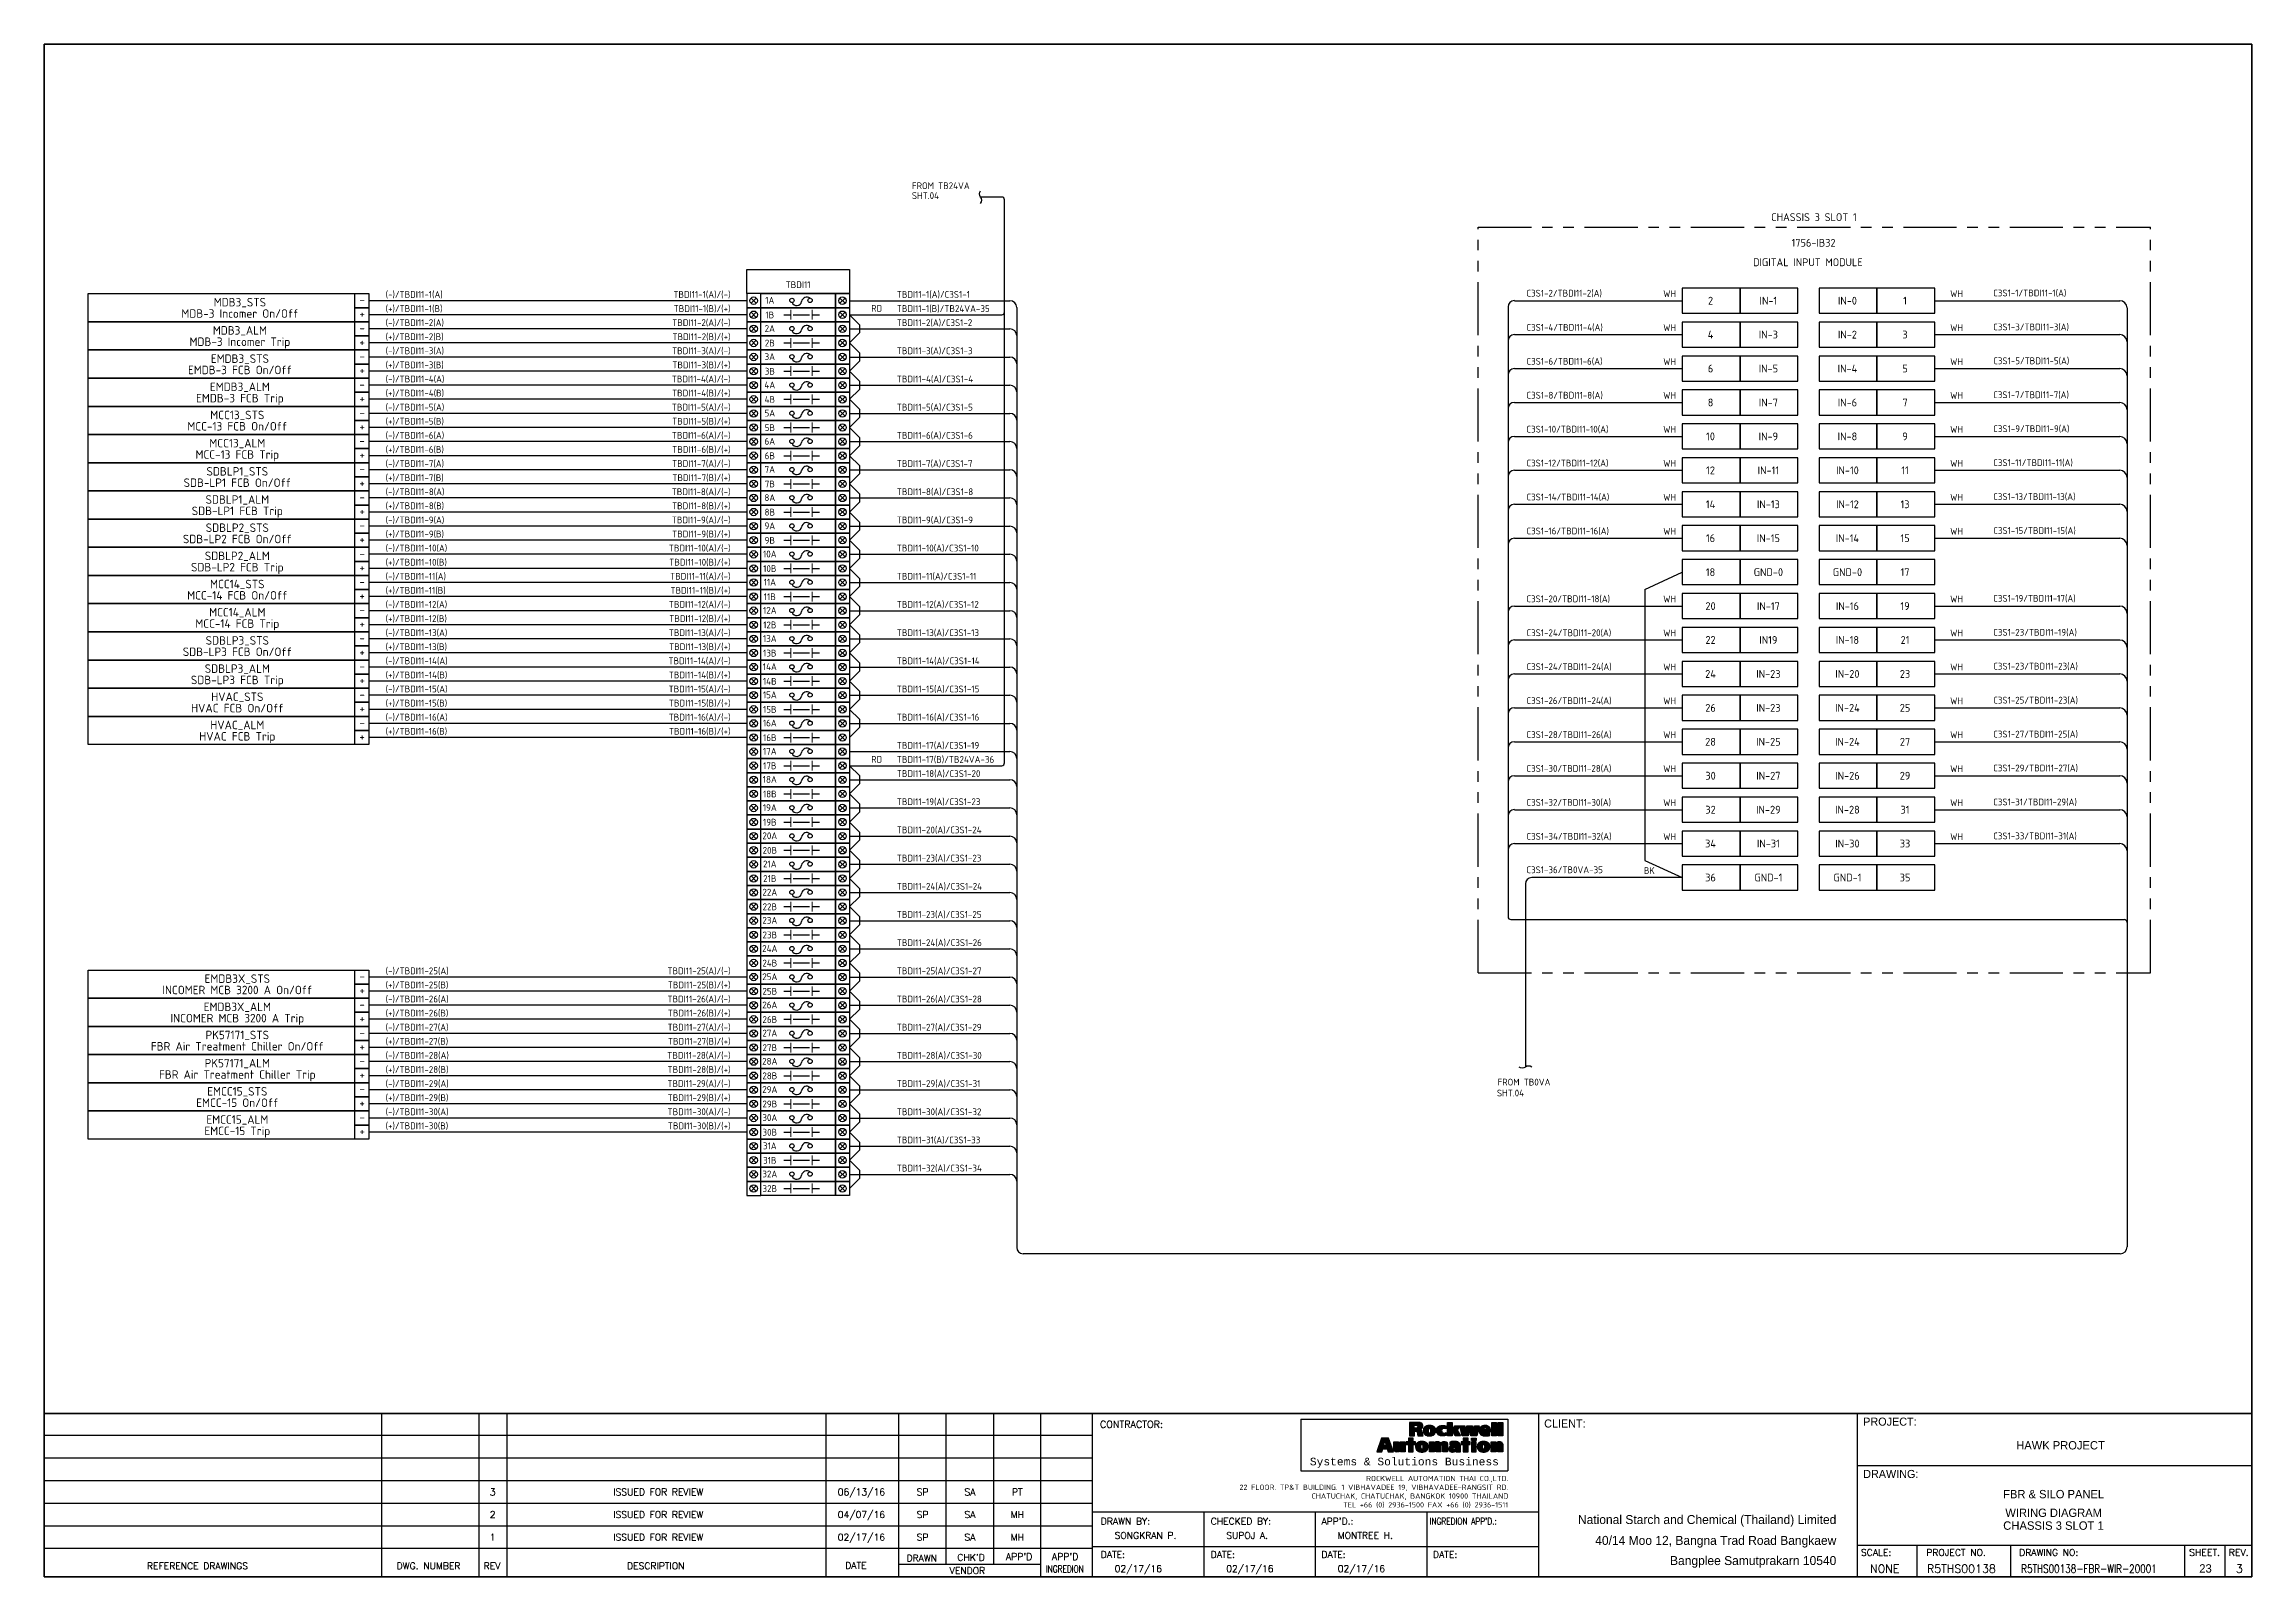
# Model space of a CAD drawing. Header units: inches. Extents: x 579627 to 667544, y 458630 to 507164.
# Drawn here: x 614871 to 618764, y 489908 to 492612 of the extents above; entities that cross this region are included whole.
import ezdxf
from ezdxf.enums import TextEntityAlignment as Align

# ---------------------------------------------------------------- set-up
doc = ezdxf.new("R2010")
doc.units = ezdxf.units.IN
doc.header["$MEASUREMENT"] = 0
doc.linetypes.add('PHANTOM2', pattern=[1.25, 0.625, -0.125, 0.125, -0.125, 0.125, -0.125])
for name, color, linetype in [('ASHADE', 7, 'Continuous'), ('GT_1', 9, 'Continuous'), ('HELPPOINT', 7, 'Continuous'), ('IE-CABLE', 1, 'Continuous'), ('IE-EQUIP', 253, 'Continuous'), ('IE-WIRE', 7, 'Continuous'), ('MEMBER', 7, 'Continuous'), ('power', 7, 'Continuous'), ('RA_LOGO', 2, 'Continuous'), ('TITLE_BOX', 7, 'Continuous')]:
    doc.layers.add(name, color=color, linetype=linetype)
doc.styles.add('BOLD', font='monos.ttf')
doc.styles.add('HTX11', font='O8111901')
doc.styles.add('ISO3098B', font='ISO3098B.shx')
doc.styles.add('ROMANS', font='romans.shx', dxfattribs={"width": 0.85, "height": 25})
doc.styles.add('T1', font='browa.ttf', dxfattribs={"height": 1000})

msp = doc.modelspace()

# ---------------------------------------------------------------- texts
at = {"color": 1, "style": 'ISO3098B'}
for s, p in [('SHT.04', (616401.1, 492338.6)), ('FROM TB24VA', (616401.3, 492356)), ('TBDI11-1(B)/TB24VA-35', (616374.4, 492139.3)), ('RD', (616329.3, 492139.6)), ('RD', (616329.3, 491344)), ('TBDI11-17(B)/TB24VA-36', (616374.4, 491343.8))]:
    msp.add_text(s, height=12, dxfattribs=at).set_placement(p)
at = {"color": 2, "style": 'ISO3098B'}
for s, p in [('CHASSIS 3 SLOT 1', (617991.9, 492306.6)), ('DIGITAL INPUT MODULE', (617981.2, 492227)), ('1756-IB32', (617991.2, 492261.4)), ('2', (617809.5, 492159.2)), ('IN-1', (617911.5, 492159.2)), ('IN-0', (618050.9, 492159.2)), ('1', (618152.5, 492159.2)), ('4', (617809.5, 492099.4)), ('IN-3', (617911.5, 492099.4)), ('IN-2', (618050.9, 492099.4)), ('3', (618152.5, 492099.4)), ('6', (617809.5, 492039.5)), ('IN-5', (617911.5, 492039.5)), ('IN-4', (618050.9, 492039.5)), ('5', (618152.5, 492039.5)), ('8', (617809.5, 491979.6)), ('IN-7', (617911.5, 491979.6)), ('IN-6', (618050.9, 491979.6)), ('7', (618152.5, 491979.6)), ('10', (617809.5, 491919.8)), ('IN-9', (617911.5, 491919.8)), ('IN-8', (618050.9, 491919.8)), ('9', (618152.5, 491919.8)), ('12', (617809.5, 491859.9)), ('IN-11', (617911.5, 491859.9)), ('IN-10', (618050.9, 491859.9)), ('11', (618152.5, 491859.9)), ('14', (617809.5, 491800)), ('IN-13', (617911.5, 491800)), ('IN-12', (618050.9, 491800)), ('13', (618152.5, 491800)), ('16', (617809.5, 491740.2)), ('IN-15', (617911.5, 491740.2)), ('IN-14', (618050.9, 491740.2)), ('15', (618152.5, 491740.2)), ('18', (617809.5, 491680.3)), ('GND-0', (617911.5, 491680.3)), ('GND-0', (618050.9, 491680.3)), ('17', (618152.5, 491680.3)), ('20', (617809.5, 491620.4)), ('IN-17', (617911.5, 491620.4)), ('IN-16', (618050.9, 491620.4)), ('19', (618152.5, 491620.4)), ('22', (617809.5, 491560.6)), ('IN19', (617911.5, 491560.6)), ('IN-18', (618050.9, 491560.6)), ('21', (618152.5, 491560.6)), ('24', (617809.5, 491500.7)), ('IN-23', (617911.5, 491500.7)), ('IN-20', (618050.9, 491500.7)), ('23', (618152.5, 491500.7)), ('26', (617809.5, 491440.8)), ('IN-23', (617911.5, 491440.8)), ('IN-24', (618050.9, 491440.8)), ('25', (618152.5, 491440.8)), ('28', (617809.5, 491381)), ('IN-25', (617911.5, 491381)), ('IN-24', (618050.9, 491381)), ('27', (618152.5, 491381)), ('30', (617809.5, 491321.1)), ('IN-27', (617911.5, 491321.1)), ('IN-26', (618050.9, 491321.1)), ('29', (618152.5, 491321.1)), ('32', (617809.5, 491261.2)), ('IN-29', (617911.5, 491261.2)), ('IN-28', (618050.9, 491261.2)), ('31', (618152.5, 491261.2)), ('34', (617809.5, 491201.4)), ('IN-31', (617911.5, 491201.4)), ('IN-30', (618050.9, 491201.4)), ('33', (618152.5, 491201.4)), ('36', (617809.5, 491141.5)), ('GND-1', (617911.5, 491141.5)), ('GND-1', (618050.9, 491141.5)), ('35', (618152.5, 491141.5))]:
    msp.add_text(s, height=13.8, dxfattribs=at).set_placement(p, align=Align.MIDDLE)
at = {"color": 4, "style": 'ISO3098B'}
for s, height, p in [('TBDI11', 12, (616200.3, 492187.4)), ('MDB3_STS', 15, (615216, 492156.5)), ('MDB-3 Incomer On/Off', 15, (615216, 492136.5)), ('MDB3_ALM', 15, (615216, 492106.8)), ('MDB-3 Incomer Trip', 15, (615216, 492086.8)), ('EMDB-3 FCB On/Off', 15, (615216, 492037)), ('EMDB3_STS', 15, (615216, 492057)), ('EMDB3_ALM', 15, (615216, 492007.3)), ('EMDB-3 FCB Trip', 15, (615216, 491987.3)), ('MCC13_STS ', 15, (615216, 491957.6)), ('MCC-13 FCB On/Off ', 15, (615216, 491937.6)), ('MCC-13 FCB Trip ', 15, (615216, 491887.9)), ('MCC13_ALM ', 15, (615216, 491907.9)), ('SDB-LP1 FCB On/Off ', 15, (615216, 491838.1)), ('SDBLP1_STS ', 15, (615216, 491858.1)), ('SDBLP1_ALM ', 15, (615216, 491808.4)), ('SDB-LP1 FCB Trip ', 15, (615216, 491788.4)), ('SDBLP2_STS ', 15, (615216, 491758.7)), ('SDB-LP2 FCB On/Off ', 15, (615216, 491738.7)), ('SDB-LP2 FCB Trip ', 15, (615216, 491689)), ('SDBLP2_ALM ', 15, (615216, 491709)), ('MCC-14 FCB On/Off ', 15, (615216, 491639.3)), ('MCC14_STS ', 15, (615216, 491659.3)), ('MCC14_ALM ', 15, (615216, 491609.5)), ('MCC-14 FCB Trip ', 15, (615216, 491589.5)), ('SDB-LP3 FCB On/Off ', 15, (615216, 491539.8)), ('SDBLP3_STS ', 15, (615216, 491559.8)), ('SDB-LP3 FCB Trip ', 15, (615216, 491490.1)), ('SDBLP3_ALM ', 15, (615216, 491510.1)), ('HVAC_STS ', 15, (615216, 491460.4)), ('HVAC FCB On/Off ', 15, (615216, 491440.4)), ('HVAC_ALM ', 15, (615216, 491410.6)), ('HVAC FCB Trip ', 15, (615216, 491390.6)), ('INCOMER MCB 3200 A On/Off ', 15, (615216, 490943.1)), ('EMDB3X_STS ', 15, (615216, 490963.1)), ('EMDB3X_ALM ', 15, (615216, 490913.4)), ('INCOMER MCB 3200 A Trip ', 15, (615216, 490893.4)), ('PK57171_STS ', 15, (615216, 490863.7)), ('FBR Air Treatment Chiller On/Off ', 15, (615216, 490843.7)), ('FBR Air Treatment Chiller Trip ', 15, (615216, 490794)), ('PK57171_ALM ', 15, (615216, 490814)), ('EMCC-15 On/Off ', 15, (615216, 490744.2)), ('EMCC15_STS ', 15, (615216, 490764.2)), ('EMCC15_ALM ', 15, (615216, 490714.5)), ('EMCC-15 Trip ', 15, (615216, 490694.5))]:
    msp.add_text(s, height=height, dxfattribs=at).set_placement(p, align=Align.MIDDLE_CENTER)
for s, p in [('(-)/TBDI11-1(A)', (615473, 492164.2)), ('TBDI11-1(A)/C3S1-1', (616374.4, 492164.2)), ('C3S1-2/TBDI11-2(A)', (617484.8, 492166.4)), ('WH', (617726.1, 492165.6)), ('WH', (618232.1, 492165.6)), ('C3S1-1/TBDI11-1(A)', (618308, 492166.8)), ('(-)/TBDI11-2(A)', (615473, 492114.5)), ('TBDI11-2(A)/C3S1-2', (616374.4, 492114.5)), ('C3S1-4/TBDI11-4(A)', (617484.8, 492106.1)), ('WH', (617726.1, 492105.7)), ('WH', (618232.1, 492105.7)), ('C3S1-3/TBDI11-3(A)', (618308, 492106.9)), ('(-)/TBDI11-3(A)', (615473, 492064.8)), ('TBDI11-3(A)/C3S1-3', (616374.4, 492064.8)), ('C3S1-6/TBDI11-6(A)', (617484.8, 492046.3)), ('WH', (617726.1, 492045.8)), ('WH', (618232.1, 492045.8)), ('C3S1-5/TBDI11-5(A)', (618308, 492047.1)), ('(-)/TBDI11-4(A)', (615473, 492015)), ('TBDI11-4(A)/C3S1-4', (616374.4, 492015)), ('C3S1-8/TBDI11-8(A)', (617484.8, 491986.4)), ('WH', (617726.1, 491986)), ('WH', (618232.1, 491986)), ('C3S1-7/TBDI11-7(A)', (618308, 491987.2)), ('(-)/TBDI11-5(A)', (615473, 491965.3)), ('TBDI11-5(A)/C3S1-5', (616374.4, 491965.3)), ('(-)/TBDI11-6(A)', (615473, 491915.6)), ('TBDI11-6(A)/C3S1-6', (616374.4, 491915.6)), ('C3S1-10/TBDI11-10(A)', (617484.8, 491926.5)), ('WH', (617726.1, 491926.1)), ('WH', (618232.1, 491926.1)), ('C3S1-9/TBDI11-9(A)', (618308, 491927.3)), ('C3S1-12/TBDI11-12(A)', (617484.8, 491866.7)), ('C3S1-11/TBDI11-11(A)', (618308, 491867.5)), ('(-)/TBDI11-7(A)', (615473, 491865.9)), ('TBDI11-7(A)/C3S1-7', (616374.4, 491865.9)), ('WH', (617726.1, 491866.2)), ('WH', (618232.1, 491866.2)), ('(-)/TBDI11-8(A)', (615473, 491816.1)), ('TBDI11-8(A)/C3S1-8', (616374.4, 491816.1)), ('C3S1-14/TBDI11-14(A)', (617484.8, 491806.8)), ('WH', (617726.1, 491806.4)), ('WH', (618232.1, 491806.4)), ('C3S1-13/TBDI11-13(A)', (618308, 491807.6)), ('(-)/TBDI11-9(A)', (615473, 491766.4)), ('TBDI11-9(A)/C3S1-9', (616374.4, 491766.4)), ('(-)/TBDI11-10(A)', (615473, 491716.7)), ('TBDI11-10(A)/C3S1-10', (616374.4, 491716.7)), ('C3S1-16/TBDI11-16(A)', (617484.8, 491746.9)), ('WH', (617726.1, 491746.5)), ('WH', (618232.1, 491746.5)), ('C3S1-15/TBDI11-15(A)', (618308, 491747.7)), ('(-)/TBDI11-11(A)', (615473, 491667)), ('TBDI11-11(A)/C3S1-11', (616374.4, 491667)), ('(-)/TBDI11-12(A)', (615473, 491617.3)), ('TBDI11-12(A)/C3S1-12', (616374.4, 491617.3)), ('C3S1-20/TBDI11-18(A)', (617484.8, 491627.2)), ('WH', (617726.1, 491626.8)), ('WH', (618232.1, 491626.8)), ('C3S1-19/TBDI11-17(A)', (618308, 491628)), ('(-)/TBDI11-13(A)', (615473, 491567.5)), ('TBDI11-13(A)/C3S1-13', (616374.4, 491567.5)), ('C3S1-24/TBDI11-20(A)', (617484.8, 491567.3)), ('WH', (617726.1, 491566.9)), ('WH', (618232.1, 491566.9)), ('C3S1-23/TBDI11-19(A)', (618308, 491568.1)), ('(-)/TBDI11-14(A)', (615473, 491517.8)), ('TBDI11-14(A)/C3S1-14', (616374.4, 491517.8)), ('C3S1-24/TBDI11-24(A)', (617484.8, 491507.5)), ('WH', (617726.1, 491507)), ('WH', (618232.1, 491507)), ('C3S1-23/TBDI11-23(A)', (618308, 491508.3)), ('(-)/TBDI11-15(A)', (615473, 491468.1)), ('TBDI11-15(A)/C3S1-15', (616374.4, 491468.1)), ('C3S1-26/TBDI11-24(A)', (617484.8, 491447.6)), ('WH', (617726.1, 491447.2)), ('WH', (618232.1, 491447.2)), ('C3S1-25/TBDI11-23(A)', (618308, 491448.4)), ('(-)/TBDI11-16(A)', (615473, 491418.4)), ('TBDI11-16(A)/C3S1-16', (616374.4, 491418.4)), ('TBDI11-17(A)/C3S1-19', (616374.4, 491368.6)), ('C3S1-28/TBDI11-26(A)', (617484.8, 491387.7)), ('WH', (617726.1, 491387.3)), ('WH', (618232.1, 491387.3)), ('C3S1-27/TBDI11-25(A)', (618308, 491388.5)), ('C3S1-30/TBDI11-28(A)', (617484.8, 491327.9)), ('WH', (617726.1, 491327.4)), ('WH', (618232.1, 491327.4)), ('C3S1-29/TBDI11-27(A)', (618308, 491328.7)), ('TBDI11-18(A)/C3S1-20', (616374.4, 491318.9)), ('TBDI11-19(A)/C3S1-23', (616374.4, 491269.2)), ('C3S1-32/TBDI11-30(A)', (617484.8, 491268)), ('WH', (617726.1, 491267.6)), ('WH', (618232.1, 491267.6)), ('C3S1-31/TBDI11-29(A)', (618308, 491268.8)), ('TBDI11-20(A)/C3S1-24', (616374.4, 491219.5)), ('C3S1-34/TBDI11-32(A)', (617484.8, 491208.1)), ('WH', (617726.1, 491207.7)), ('WH', (618232.1, 491207.7)), ('C3S1-33/TBDI11-31(A)', (618308, 491208.9)), ('TBDI11-23(A)/C3S1-23', (616374.4, 491169.7)), ('TBDI11-24(A)/C3S1-24', (616374.4, 491120)), ('TBDI11-23(A)/C3S1-25', (616374.4, 491070.3)), ('TBDI11-24(A)/C3S1-26', (616374.4, 491020.6)), ('(-)/TBDI11-25(A)', (615473, 490970.8)), ('TBDI11-25(A)/C3S1-27', (616374.4, 490970.8)), ('(-)/TBDI11-26(A)', (615473, 490921.1)), ('TBDI11-26(A)/C3S1-28', (616374.4, 490921.1)), ('(-)/TBDI11-27(A)', (615473, 490871.4)), ('TBDI11-27(A)/C3S1-29', (616374.4, 490871.4)), ('(-)/TBDI11-28(A)', (615473, 490821.7)), ('TBDI11-28(A)/C3S1-30', (616374.4, 490821.7)), ('(-)/TBDI11-29(A)', (615473, 490772)), ('TBDI11-29(A)/C3S1-31', (616374.4, 490772)), ('(-)/TBDI11-30(A)', (615473, 490722.2)), ('TBDI11-30(A)/C3S1-32', (616374.4, 490722.2)), ('TBDI11-31(A)/C3S1-33', (616374.4, 490672.5)), ('TBDI11-32(A)/C3S1-34', (616374.4, 490622.8))]:
    msp.add_text(s, height=12, dxfattribs=at).set_placement(p)
at = {"color": 0, "style": 'ISO3098B'}
for s, p in [('(+)/TBDI11-1(B)', (615473, 492139.3)), ('(+)/TBDI11-2(B)', (615473, 492089.6)), ('(+)/TBDI11-3(B)', (615473, 492039.9)), ('(+)/TBDI11-4(B)', (615473, 491990.2)), ('(+)/TBDI11-5(B)', (615473, 491940.5)), ('(+)/TBDI11-6(B)', (615473, 491890.7)), ('(+)/TBDI11-7(B)', (615473, 491841)), ('(+)/TBDI11-8(B)', (615473, 491791.3)), ('(+)/TBDI11-9(B)', (615473, 491741.6)), ('(+)/TBDI11-10(B)', (615473, 491691.8)), ('(+)/TBDI11-11(B)', (615473, 491642.1)), ('(+)/TBDI11-12(B)', (615473, 491592.4)), ('(+)/TBDI11-13(B)', (615473, 491542.7)), ('(+)/TBDI11-14(B)', (615473, 491492.9)), ('(+)/TBDI11-15(B)', (615473, 491443.2)), ('(+)/TBDI11-16(B)', (615473, 491393.5)), ('C3S1-36/TB0VA-35', (617484.8, 491149.1)), ('BK', (617691.9, 491147.8)), ('(+)/TBDI11-25(B)', (615473, 490946)), ('(+)/TBDI11-26(B)', (615473, 490896.3)), ('(+)/TBDI11-27(B)', (615473, 490846.5)), ('(+)/TBDI11-28(B)', (615473, 490796.8)), ('(+)/TBDI11-29(B)', (615473, 490747.1)), ('SHT.04', (617432.8, 490755.2)), ('FROM TB0VA', (617434, 490774.5)), ('(+)/TBDI11-30(B)', (615473, 490697.4))]:
    msp.add_text(s, height=12, dxfattribs=at).set_placement(p)
at = {"color": 4, "style": 'ISO3098B'}
for s, p in [('TBDI11-1(A)/(-)', (616081.1, 492164.2)), ('TBDI11-2(A)/(-)', (616081.1, 492114.5)), ('TBDI11-3(A)/(-)', (616081.1, 492064.8)), ('TBDI11-4(A)/(-)', (616081.1, 492015)), ('TBDI11-5(A)/(-)', (616081.1, 491965.3)), ('TBDI11-6(A)/(-)', (616081.1, 491915.6)), ('TBDI11-7(A)/(-)', (616081.1, 491865.9)), ('TBDI11-8(A)/(-)', (616081.1, 491816.1)), ('TBDI11-9(A)/(-)', (616081.1, 491766.4)), ('TBDI11-10(A)/(-)', (616081.1, 491716.7)), ('TBDI11-11(A)/(-)', (616081.1, 491667)), ('TBDI11-12(A)/(-)', (616081.1, 491617.3)), ('TBDI11-13(A)/(-)', (616081.1, 491567.5)), ('TBDI11-14(A)/(-)', (616081.1, 491517.8)), ('TBDI11-15(A)/(-)', (616081.1, 491468.1)), ('TBDI11-16(A)/(-)', (616081.1, 491418.4)), ('TBDI11-25(A)/(-)', (616081.1, 490970.8)), ('TBDI11-26(A)/(-)', (616081.1, 490921.1)), ('TBDI11-27(A)/(-)', (616081.1, 490871.4)), ('TBDI11-28(A)/(-)', (616081.1, 490821.7)), ('TBDI11-29(A)/(-)', (616081.1, 490772)), ('TBDI11-30(A)/(-)', (616081.1, 490722.2))]:
    msp.add_text(s, height=12, dxfattribs=at).set_placement(p, align=Align.RIGHT)
at = {"color": 0, "style": 'ISO3098B'}
for s, p in [('TBDI11-1(B)/(+)', (616081.1, 492139.3)), ('TBDI11-2(B)/(+)', (616081.1, 492089.6)), ('TBDI11-3(B)/(+)', (616081.1, 492039.9)), ('TBDI11-4(B)/(+)', (616081.1, 491990.2)), ('TBDI11-5(B)/(+)', (616081.1, 491940.5)), ('TBDI11-6(B)/(+)', (616081.1, 491890.7)), ('TBDI11-7(B)/(+)', (616081.1, 491841)), ('TBDI11-8(B)/(+)', (616081.1, 491791.3)), ('TBDI11-9(B)/(+)', (616081.1, 491741.6)), ('TBDI11-10(B)/(+)', (616081.1, 491691.8)), ('TBDI11-11(B)/(+)', (616081.1, 491642.1)), ('TBDI11-12(B)/(+)', (616081.1, 491592.4)), ('TBDI11-13(B)/(+)', (616081.1, 491542.7)), ('TBDI11-14(B)/(+)', (616081.1, 491492.9)), ('TBDI11-15(B)/(+)', (616081.1, 491443.2)), ('TBDI11-16(B)/(+)', (616081.1, 491393.5)), ('TBDI11-25(B)/(+)', (616081.1, 490946)), ('TBDI11-26(B)/(+)', (616081.1, 490896.3)), ('TBDI11-27(B)/(+)', (616081.1, 490846.5)), ('TBDI11-28(B)/(+)', (616081.1, 490796.8)), ('TBDI11-29(B)/(+)', (616081.1, 490747.1)), ('TBDI11-30(B)/(+)', (616081.1, 490697.4))]:
    msp.add_text(s, height=12, dxfattribs=at).set_placement(p, align=Align.RIGHT)
at = {"layer": 'power', "color": 0, "style": 'ISO3098B'}
for s, height, p in [('-', 15, (615431.5, 492160.9)), ('1A', 12.02, (616150.5, 492159.8)), ('+', 15, (615431.5, 492136.1)), ('2A', 12.02, (616150.5, 492110.1)), ('1B', 12.02, (616150.5, 492134.1)), ('-', 15, (615431.5, 492111.2)), ('+', 15, (615431.5, 492086.3)), ('2B', 12.02, (616150.5, 492084.4)), ('-', 15, (615431.5, 492061.4)), ('+', 15, (615431.5, 492036.6)), ('3A', 12.02, (616150.5, 492060.4)), ('3B', 12.02, (616150.5, 492034.7)), ('-', 15, (615431.5, 492011.7)), ('4A', 12.02, (616150.5, 492010.6)), ('+', 15, (615431.5, 491986.9)), ('-', 15, (615431.5, 491962)), ('4B', 12.02, (616150.5, 491985)), ('5A', 12.02, (616150.5, 491960.9)), ('+', 15, (615431.5, 491937.2)), ('5B', 12.02, (616150.5, 491935.2)), ('-', 15, (615431.5, 491912.3)), ('+', 15, (615431.5, 491887.4)), ('6A', 12.02, (616150.5, 491911.2)), ('6B', 12.02, (616150.5, 491885.5)), ('-', 15, (615431.5, 491862.5)), ('7A', 12.02, (616150.5, 491861.5)), ('7B', 12.02, (616150.5, 491835.8)), ('+', 15, (615431.5, 491837.7)), ('-', 15, (615431.5, 491812.8)), ('8A', 12.02, (616150.5, 491811.7)), ('+', 15, (615431.5, 491788)), ('9A', 12.02, (616150.5, 491762)), ('8B', 12.02, (616150.5, 491786.1)), ('-', 15, (615431.5, 491763.1)), ('+', 15, (615431.5, 491738.3)), ('9B', 12.02, (616150.5, 491736.3)), ('-', 15, (615431.5, 491713.4)), ('+', 15, (615431.5, 491688.6)), ('10A', 12.02, (616150.5, 491712.3)), ('10B', 12.02, (616150.5, 491686.6)), ('-', 15, (615431.5, 491663.6)), ('11A', 12.02, (616150.5, 491662.6)), ('+', 15, (615431.5, 491638.8)), ('-', 15, (615431.5, 491613.9)), ('12A', 12.02, (616150.5, 491612.8)), ('11B', 12.02, (616150.5, 491636.9)), ('+', 15, (615431.5, 491589.1)), ('13A', 12.02, (616150.5, 491563.1)), ('12B', 12.02, (616150.5, 491587.2)), ('-', 15, (615431.5, 491564.2)), ('+', 15, (615431.5, 491539.4)), ('13B', 12.02, (616150.5, 491537.4)), ('-', 15, (615431.5, 491514.5)), ('+', 15, (615431.5, 491489.7)), ('14A', 12.02, (616150.5, 491513.4)), ('14B', 12.02, (616150.5, 491487.7)), ('-', 15, (615431.5, 491464.7)), ('15A', 12.02, (616150.5, 491463.7)), ('+', 15, (615431.5, 491439.9)), ('-', 15, (615431.5, 491415)), ('16A', 12.02, (616150.5, 491414)), ('15B', 12.02, (616150.5, 491438)), ('+', 15, (615431.5, 491390.2)), ('16B', 12.02, (616150.5, 491388.3)), ('17A', 12.02, (616150.5, 491364.2)), ('17B', 12.02, (616150.5, 491338.6)), ('18A', 12.02, (616150.5, 491314.5)), ('19A', 12.02, (616150.5, 491264.8)), ('18B', 12.02, (616150.5, 491288.8)), ('20A', 12.02, (616150.5, 491215.1)), ('19B', 12.02, (616150.5, 491239.1)), ('20B', 12.02, (616150.5, 491189.4)), ('21A', 12.02, (616150.5, 491165.3)), ('21B', 12.02, (616150.5, 491139.7)), ('22A', 12.02, (616150.5, 491115.6)), ('23A', 12.02, (616150.5, 491065.9)), ('22B', 12.02, (616150.5, 491089.9)), ('23B', 12.02, (616150.5, 491040.2)), ('24A', 12.02, (616150.5, 491016.2)), ('24B', 12.02, (616150.5, 490990.5)), ('-', 15, (615431.5, 490967.5)), ('25A', 12.02, (616150.5, 490966.4)), ('25B', 12.02, (616150.5, 490940.8)), ('+', 15, (615431.5, 490942.7)), ('-', 15, (615431.5, 490917.8)), ('26A', 12.02, (616150.5, 490916.7)), ('+', 15, (615431.5, 490893)), ('27A', 12.02, (616150.5, 490867)), ('26B', 12.02, (616150.5, 490891)), ('-', 15, (615431.5, 490868.1)), ('+', 15, (615431.5, 490843.3)), ('27B', 12.02, (616150.5, 490841.3)), ('-', 15, (615431.5, 490818.3)), ('+', 15, (615431.5, 490793.5)), ('28A', 12.02, (616150.5, 490817.3)), ('28B', 12.02, (616150.5, 490791.6)), ('-', 15, (615431.5, 490768.6)), ('29A', 12.02, (616150.5, 490767.5)), ('+', 15, (615431.5, 490743.8)), ('-', 15, (615431.5, 490718.9)), ('30A', 12.02, (616150.5, 490717.8)), ('29B', 12.02, (616150.5, 490741.9)), ('+', 15, (615431.5, 490694.1)), ('30B', 12.02, (616150.5, 490692.1)), ('31A', 12.02, (616150.5, 490668.1)), ('31B', 12.02, (616150.5, 490642.4)), ('32A', 12.02, (616150.5, 490618.4)), ('32B', 12.02, (616150.5, 490592.7))]:
    msp.add_text(s, height=height, dxfattribs=at).set_placement(p, align=Align.MIDDLE_CENTER)

# ---------------------------------------------------------------- blocks, each defined once
blk = doc.blocks.new('RA_LOGO1')
at = {"layer": 'RA_LOGO', "linetype": 'Continuous'}
h = blk.add_hatch(color=1, dxfattribs=at)
h.paths.add_polyline_path([(0.987, 0.539), (1.017, 0.539), (1.033, 0.538), (1.046, 0.533), (1.055, 0.521), (1.061, 0.505), (1.065, 0.484), (1.068, 0.461), (1.071, 0.439), (1.074, 0.42), (1.213, 0.42), (1.207, 0.439), (1.203, 0.46), (1.199, 0.482), (1.195, 0.504), (1.189, 0.526), (1.18, 0.545), (1.166, 0.562), (1.147, 0.575), (1.12, 0.583), (1.142, 0.59), (1.16, 0.598), (1.175, 0.609), (1.188, 0.621), (1.197, 0.637), (1.203, 0.655), (1.205, 0.677), (1.204, 0.694), (1.2, 0.709), (1.194, 0.723), (1.185, 0.734), (1.175, 0.744), (1.162, 0.752), (1.147, 0.759), (1.131, 0.763), (1.112, 0.767), (1.092, 0.769), (1.07, 0.77), (0.853, 0.77), (0.853, 0.42), (0.987, 0.42)])
h.paths.add_polyline_path([(0.981, 0.617), (0.981, 0.692), (1.018, 0.692), (1.044, 0.689), (1.063, 0.679), (1.071, 0.656), (1.066, 0.635), (1.054, 0.623), (1.036, 0.618), (1.016, 0.617)], flags=16)
h = blk.add_hatch(color=1, dxfattribs=at)
h.paths.add_polyline_path([(1.3, 0.676), (1.285, 0.67), (1.271, 0.663), (1.258, 0.654), (1.247, 0.644), (1.238, 0.633), (1.23, 0.62), (1.225, 0.606), (1.22, 0.591), (1.218, 0.574), (1.217, 0.556), (1.218, 0.538), (1.22, 0.522), (1.224, 0.506), (1.229, 0.492), (1.235, 0.479), (1.243, 0.467), (1.253, 0.456), (1.264, 0.447), (1.276, 0.438), (1.29, 0.431), (1.305, 0.425), (1.321, 0.421), (1.339, 0.417), (1.358, 0.415), (1.378, 0.415), (1.399, 0.415), (1.418, 0.417), (1.435, 0.421), (1.452, 0.425), (1.467, 0.431), (1.481, 0.438), (1.493, 0.447), (1.504, 0.456), (1.514, 0.467), (1.522, 0.479), (1.528, 0.492), (1.534, 0.506), (1.537, 0.522), (1.54, 0.538), (1.54, 0.556), (1.539, 0.574), (1.537, 0.591), (1.533, 0.606), (1.527, 0.62), (1.519, 0.633), (1.51, 0.644), (1.499, 0.654), (1.486, 0.663), (1.472, 0.67), (1.456, 0.676), (1.439, 0.681), (1.42, 0.684), (1.4, 0.686), (1.378, 0.687), (1.357, 0.686), (1.336, 0.684), (1.317, 0.681)])
h.paths.add_polyline_path([(1.36, 0.605), (1.378, 0.612), (1.396, 0.605), (1.404, 0.584), (1.406, 0.556), (1.405, 0.529), (1.401, 0.508), (1.393, 0.494), (1.378, 0.49), (1.364, 0.494), (1.356, 0.508), (1.352, 0.529), (1.351, 0.556), (1.353, 0.584)], flags=16)
for color, points in [(1, [(1.697, 0.575), (1.705, 0.591), (1.718, 0.603), (1.735, 0.61), (1.756, 0.612), (1.778, 0.61), (1.796, 0.606), (1.813, 0.599), (1.813, 0.676), (1.793, 0.681), (1.771, 0.684), (1.748, 0.686), (1.721, 0.687), (1.699, 0.686), (1.679, 0.684), (1.66, 0.681), (1.643, 0.676), (1.627, 0.67), (1.613, 0.663), (1.601, 0.654), (1.59, 0.644), (1.581, 0.633), (1.573, 0.62), (1.567, 0.606), (1.563, 0.591), (1.561, 0.574), (1.56, 0.556), (1.56, 0.538), (1.563, 0.522), (1.566, 0.506), (1.572, 0.492), (1.578, 0.479), (1.586, 0.467), (1.596, 0.456), (1.607, 0.447), (1.619, 0.438), (1.632, 0.431), (1.648, 0.425), (1.664, 0.421), (1.682, 0.417), (1.701, 0.415), (1.721, 0.415), (1.748, 0.415), (1.772, 0.418), (1.794, 0.422), (1.815, 0.428), (1.815, 0.505), (1.797, 0.496), (1.778, 0.491), (1.756, 0.49), (1.735, 0.492), (1.718, 0.5), (1.705, 0.514), (1.697, 0.531), (1.694, 0.554)]), (1, [(2.233, 0.42), (2.391, 0.42), (2.423, 0.598), (2.424, 0.598), (2.455, 0.42), (2.612, 0.42), (2.671, 0.681), (2.556, 0.681), (2.533, 0.511), (2.532, 0.511), (2.503, 0.681), (2.351, 0.681), (2.324, 0.511), (2.323, 0.511), (2.298, 0.681), (2.174, 0.681)]), (1, [(3.007, 0.42), (3.13, 0.42), (3.13, 0.769), (3.007, 0.769)]), (1, [(3.292, 0.769), (3.169, 0.769), (3.169, 0.42), (3.292, 0.42)]), (252, [(0.745, 0.265), (0.617, 0.265), (0.617, 0.112), (0.617, 0.096), (0.611, 0.082), (0.594, 0.076), (0.579, 0.082), (0.573, 0.096), (0.572, 0.112), (0.572, 0.265), (0.444, 0.265), (0.444, 0.081), (0.445, 0.062), (0.449, 0.046), (0.455, 0.031), (0.465, 0.018), (0.478, 0.008), (0.494, 0.001), (0.513, -0.004), (0.537, -0.006), (0.558, -0.004), (0.579, 0.001), (0.597, 0.011), (0.612, 0.026), (0.625, 0.047), (0.625, 0), (0.745, 0)]), (252, [(0.956, 0.191), (1.011, 0.191), (1.011, 0.265), (0.956, 0.265), (0.956, 0.355), (0.828, 0.355), (0.828, 0.265), (0.774, 0.265), (0.774, 0.191), (0.828, 0.191), (0.828, 0), (0.956, 0)]), (252, [(1.505, 0.153), (1.505, 0.169), (1.511, 0.183), (1.528, 0.189), (1.543, 0.183), (1.549, 0.169), (1.55, 0.153), (1.55, 0), (1.678, 0), (1.678, 0.153), (1.679, 0.169), (1.685, 0.183), (1.701, 0.189), (1.717, 0.183), (1.723, 0.169), (1.724, 0.153), (1.724, 0), (1.852, 0), (1.852, 0.159), (1.851, 0.173), (1.851, 0.187), (1.85, 0.202), (1.847, 0.215), (1.843, 0.228), (1.836, 0.24), (1.827, 0.25), (1.816, 0.259), (1.8, 0.265), (1.781, 0.269), (1.758, 0.271), (1.738, 0.269), (1.717, 0.264), (1.698, 0.255), (1.682, 0.242), (1.672, 0.225), (1.663, 0.242), (1.649, 0.255), (1.631, 0.264), (1.61, 0.269), (1.589, 0.271), (1.57, 0.27), (1.551, 0.266), (1.535, 0.259), (1.52, 0.249), (1.508, 0.236), (1.497, 0.217), (1.497, 0.265), (1.377, 0.265), (1.377, 0), (1.505, 0)]), (252, [(2.257, 0), (2.386, 0), (2.386, 0.191), (2.441, 0.191), (2.441, 0.265), (2.386, 0.265), (2.386, 0.355), (2.257, 0.355), (2.257, 0.265), (2.203, 0.265), (2.203, 0.191), (2.257, 0.191)]), (252, [(3.117, 0.153), (3.117, 0.169), (3.123, 0.183), (3.14, 0.189), (3.155, 0.183), (3.161, 0.169), (3.162, 0.153), (3.162, 0), (3.29, 0), (3.29, 0.184), (3.289, 0.203), (3.285, 0.219), (3.279, 0.234), (3.269, 0.247), (3.256, 0.257), (3.24, 0.265), (3.221, 0.269), (3.197, 0.271), (3.176, 0.269), (3.155, 0.263), (3.137, 0.253), (3.122, 0.239), (3.109, 0.217), (3.109, 0.265), (2.989, 0.265), (2.989, 0), (3.117, 0)])]:
    blk.add_hatch(color=color, dxfattribs=at).paths.add_polyline_path(points)
h = blk.add_hatch(color=1, dxfattribs=at)
h.paths.add_polyline_path([(1.973, 0.769), (1.847, 0.769), (1.847, 0.42), (1.973, 0.42), (1.973, 0.566)])
h.paths.add_polyline_path([(1.974, 0.566), (2.045, 0.42), (2.187, 0.42), (2.101, 0.566), (2.173, 0.681), (2.036, 0.681)])
h = blk.add_hatch(color=1, dxfattribs=at)
h.paths.add_polyline_path([(2.817, 0.415), (2.838, 0.415), (2.859, 0.415), (2.88, 0.416), (2.901, 0.418), (2.92, 0.421), (2.938, 0.425), (2.956, 0.43), (2.956, 0.497), (2.939, 0.49), (2.918, 0.485), (2.895, 0.482), (2.87, 0.481), (2.849, 0.482), (2.83, 0.485), (2.815, 0.493), (2.804, 0.504), (2.8, 0.521), (2.975, 0.521), (2.975, 0.536), (2.974, 0.555), (2.972, 0.572), (2.969, 0.589), (2.965, 0.605), (2.96, 0.619), (2.953, 0.632), (2.944, 0.645), (2.934, 0.655), (2.922, 0.665), (2.909, 0.673), (2.894, 0.679), (2.877, 0.683), (2.858, 0.686), (2.838, 0.687), (2.816, 0.686), (2.795, 0.684), (2.777, 0.681), (2.759, 0.676), (2.744, 0.67), (2.73, 0.663), (2.717, 0.654), (2.706, 0.644), (2.697, 0.633), (2.69, 0.62), (2.684, 0.606), (2.679, 0.591), (2.677, 0.574), (2.676, 0.556), (2.677, 0.538), (2.679, 0.522), (2.683, 0.507), (2.688, 0.492), (2.694, 0.479), (2.702, 0.467), (2.712, 0.456), (2.723, 0.447), (2.735, 0.438), (2.749, 0.431), (2.764, 0.425), (2.78, 0.421), (2.798, 0.417)])
h.paths.add_polyline_path([(2.799, 0.576), (2.801, 0.598), (2.811, 0.618), (2.834, 0.627), (2.855, 0.618), (2.864, 0.598), (2.865, 0.576)], flags=16)
h = blk.add_hatch(color=252, dxfattribs=at)
h.paths.add_polyline_path([(0.272, 0.077), (0.296, 0), (0.439, 0), (0.312, 0.355), (0.124, 0.355), (0, 0), (0.136, 0), (0.158, 0.077)])
h.paths.add_polyline_path([(0.255, 0.162), (0.177, 0.162), (0.216, 0.28)], flags=16)
h = blk.add_hatch(color=252, dxfattribs=at)
h.paths.add_polyline_path([(1.14, -0.003), (1.159, -0.005), (1.18, -0.006), (1.201, -0.005), (1.22, -0.003), (1.238, 0), (1.255, 0.005), (1.27, 0.011), (1.284, 0.018), (1.297, 0.027), (1.308, 0.036), (1.317, 0.047), (1.326, 0.06), (1.333, 0.073), (1.338, 0.087), (1.342, 0.103), (1.344, 0.12), (1.345, 0.137), (1.344, 0.156), (1.341, 0.173), (1.337, 0.188), (1.331, 0.203), (1.323, 0.216), (1.313, 0.227), (1.302, 0.238), (1.29, 0.246), (1.275, 0.254), (1.259, 0.26), (1.242, 0.265), (1.223, 0.268), (1.202, 0.27), (1.18, 0.271), (1.158, 0.27), (1.137, 0.268), (1.118, 0.265), (1.101, 0.26), (1.085, 0.254), (1.071, 0.246), (1.058, 0.238), (1.047, 0.227), (1.038, 0.216), (1.03, 0.203), (1.024, 0.188), (1.02, 0.173), (1.017, 0.156), (1.016, 0.137), (1.017, 0.12), (1.019, 0.103), (1.023, 0.087), (1.028, 0.073), (1.035, 0.06), (1.043, 0.047), (1.053, 0.036), (1.064, 0.027), (1.076, 0.018), (1.09, 0.011), (1.105, 0.005), (1.122, 0)])
h.paths.add_polyline_path([(1.165, 0.075), (1.157, 0.089), (1.153, 0.111), (1.152, 0.137), (1.154, 0.166), (1.162, 0.187), (1.18, 0.195), (1.198, 0.187), (1.207, 0.166), (1.208, 0.137), (1.207, 0.111), (1.204, 0.089), (1.195, 0.075), (1.18, 0.07)], flags=16)
h = blk.add_hatch(color=252, dxfattribs=at)
h.paths.add_polyline_path([(1.883, 0.052), (1.889, 0.036), (1.899, 0.023), (1.911, 0.012), (1.926, 0.004), (1.942, -0.001), (1.96, -0.005), (1.978, -0.006), (1.999, -0.004), (2.019, 0.001), (2.037, 0.01), (2.052, 0.022), (2.065, 0.04), (2.065, 0), (2.184, 0), (2.184, 0.161), (2.183, 0.18), (2.179, 0.197), (2.173, 0.212), (2.165, 0.225), (2.155, 0.236), (2.144, 0.245), (2.131, 0.252), (2.117, 0.258), (2.102, 0.263), (2.086, 0.266), (2.07, 0.268), (2.054, 0.27), (2.038, 0.271), (2.022, 0.271), (1.995, 0.27), (1.973, 0.269), (1.953, 0.266), (1.933, 0.261), (1.911, 0.256), (1.911, 0.181), (1.932, 0.19), (1.954, 0.197), (1.977, 0.202), (2, 0.204), (2.019, 0.203), (2.037, 0.2), (2.053, 0.194), (2.063, 0.183), (2.067, 0.165), (2.053, 0.167), (2.036, 0.168), (2.018, 0.169), (2, 0.168), (1.983, 0.167), (1.965, 0.164), (1.948, 0.16), (1.933, 0.154), (1.918, 0.147), (1.906, 0.137), (1.896, 0.125), (1.888, 0.11), (1.883, 0.092), (1.881, 0.072)])
h.paths.add_polyline_path([(1.998, 0.086), (2.007, 0.106), (2.028, 0.115), (2.055, 0.116), (2.067, 0.116), (2.067, 0.108), (2.063, 0.086), (2.05, 0.068), (2.028, 0.061), (2.011, 0.064), (2.001, 0.072)], flags=16)
h = blk.add_hatch(color=252, dxfattribs=at)
h.paths.add_polyline_path([(2.471, 0), (2.599, 0), (2.599, 0.264), (2.471, 0.264)])
h.paths.add_polyline_path([(2.599, 0.296), (2.599, 0.355), (2.471, 0.355), (2.471, 0.296)])
h = blk.add_hatch(color=252, dxfattribs=at)
h.paths.add_polyline_path([(2.751, -0.003), (2.77, -0.005), (2.791, -0.006), (2.811, -0.005), (2.831, -0.003), (2.849, 0), (2.865, 0.005), (2.881, 0.011), (2.895, 0.018), (2.907, 0.027), (2.918, 0.036), (2.928, 0.047), (2.936, 0.06), (2.943, 0.073), (2.948, 0.087), (2.952, 0.103), (2.955, 0.12), (2.955, 0.137), (2.954, 0.156), (2.952, 0.173), (2.947, 0.188), (2.941, 0.203), (2.934, 0.216), (2.924, 0.227), (2.913, 0.238), (2.9, 0.246), (2.886, 0.254), (2.87, 0.26), (2.852, 0.265), (2.833, 0.268), (2.813, 0.27), (2.791, 0.271), (2.769, 0.27), (2.748, 0.268), (2.729, 0.265), (2.711, 0.26), (2.695, 0.254), (2.681, 0.246), (2.669, 0.238), (2.658, 0.227), (2.648, 0.216), (2.64, 0.203), (2.634, 0.188), (2.63, 0.173), (2.628, 0.156), (2.627, 0.137), (2.627, 0.12), (2.63, 0.103), (2.633, 0.087), (2.639, 0.073), (2.645, 0.06), (2.654, 0.047), (2.663, 0.036), (2.674, 0.027), (2.687, 0.018), (2.701, 0.011), (2.716, 0.005), (2.733, 0)])
h.paths.add_polyline_path([(2.776, 0.075), (2.768, 0.089), (2.764, 0.111), (2.763, 0.137), (2.765, 0.166), (2.773, 0.187), (2.791, 0.195), (2.809, 0.187), (2.817, 0.166), (2.819, 0.137), (2.818, 0.111), (2.814, 0.089), (2.806, 0.075), (2.791, 0.07)], flags=16)
at = {"layer": 'RA_LOGO', "color": 1, "linetype": 'Continuous'}
for points in [[(1.147, 0.759), (1.131, 0.763), (1.112, 0.767), (1.092, 0.769), (1.07, 0.77), (0.853, 0.77), (0.853, 0.42), (0.987, 0.42), (0.987, 0.539), (1.017, 0.539), (1.033, 0.538), (1.046, 0.533), (1.055, 0.521), (1.061, 0.505), (1.065, 0.484), (1.068, 0.461), (1.071, 0.439), (1.074, 0.42), (1.213, 0.42), (1.207, 0.439), (1.203, 0.46), (1.199, 0.482), (1.195, 0.504), (1.189, 0.526), (1.18, 0.545), (1.166, 0.562), (1.147, 0.575), (1.121, 0.583), (1.121, 0.584), (1.142, 0.59), (1.16, 0.598), (1.175, 0.609), (1.188, 0.621), (1.197, 0.637), (1.203, 0.655), (1.205, 0.677), (1.204, 0.694), (1.2, 0.709), (1.194, 0.723), (1.185, 0.734), (1.175, 0.744), (1.162, 0.752)], [(1.016, 0.617), (0.981, 0.617), (0.981, 0.692), (1.018, 0.692), (1.044, 0.689), (1.063, 0.679), (1.071, 0.656), (1.066, 0.635), (1.054, 0.623), (1.036, 0.618)], [(1.456, 0.676), (1.439, 0.681), (1.42, 0.684), (1.4, 0.686), (1.378, 0.687), (1.357, 0.686), (1.336, 0.684), (1.317, 0.681), (1.3, 0.676), (1.285, 0.67), (1.271, 0.663), (1.258, 0.654), (1.247, 0.644), (1.238, 0.633), (1.23, 0.62), (1.225, 0.606), (1.22, 0.591), (1.218, 0.574), (1.217, 0.556), (1.217, 0.556), (1.218, 0.538), (1.22, 0.522), (1.224, 0.506), (1.229, 0.492), (1.235, 0.479), (1.243, 0.467), (1.253, 0.456), (1.264, 0.447), (1.276, 0.438), (1.29, 0.431), (1.305, 0.425), (1.321, 0.421), (1.339, 0.417), (1.358, 0.415), (1.378, 0.415), (1.399, 0.415), (1.418, 0.417), (1.435, 0.421), (1.452, 0.425), (1.467, 0.431), (1.481, 0.438), (1.493, 0.447), (1.504, 0.456), (1.514, 0.467), (1.522, 0.479), (1.528, 0.492), (1.534, 0.506), (1.537, 0.522), (1.54, 0.538), (1.54, 0.556), (1.539, 0.574), (1.537, 0.591), (1.533, 0.606), (1.527, 0.62), (1.519, 0.633), (1.51, 0.644), (1.499, 0.654), (1.486, 0.663), (1.472, 0.67)], [(1.351, 0.556), (1.353, 0.584), (1.36, 0.605), (1.378, 0.612), (1.396, 0.605), (1.404, 0.584), (1.406, 0.556), (1.405, 0.529), (1.401, 0.508), (1.393, 0.494), (1.378, 0.49), (1.364, 0.494), (1.356, 0.508), (1.352, 0.529)], [(1.679, 0.684), (1.699, 0.686), (1.721, 0.687), (1.748, 0.686), (1.771, 0.684), (1.793, 0.681), (1.813, 0.676), (1.813, 0.599), (1.796, 0.606), (1.778, 0.61), (1.756, 0.612), (1.735, 0.61), (1.718, 0.603), (1.705, 0.591), (1.697, 0.575), (1.694, 0.554), (1.697, 0.531), (1.705, 0.514), (1.718, 0.5), (1.735, 0.492), (1.756, 0.49), (1.778, 0.491), (1.797, 0.496), (1.815, 0.505), (1.815, 0.428), (1.794, 0.422), (1.772, 0.418), (1.748, 0.415), (1.721, 0.415), (1.701, 0.415), (1.682, 0.417), (1.664, 0.421), (1.648, 0.425), (1.632, 0.431), (1.619, 0.438), (1.607, 0.447), (1.596, 0.456), (1.586, 0.467), (1.578, 0.479), (1.572, 0.492), (1.566, 0.506), (1.563, 0.522), (1.56, 0.538), (1.56, 0.556), (1.561, 0.574), (1.563, 0.591), (1.567, 0.606), (1.573, 0.62), (1.581, 0.633), (1.59, 0.644), (1.601, 0.654), (1.613, 0.663), (1.627, 0.67), (1.643, 0.676), (1.66, 0.681)], [(1.973, 0.42), (1.847, 0.42), (1.847, 0.769), (1.973, 0.769), (1.973, 0.566), (1.974, 0.566), (1.973, 0.566)], [(2.045, 0.42), (1.974, 0.566), (2.036, 0.681), (2.173, 0.681), (2.101, 0.566), (2.187, 0.42)], [(2.455, 0.42), (2.424, 0.598), (2.423, 0.598), (2.391, 0.42), (2.233, 0.42), (2.174, 0.681), (2.298, 0.681), (2.323, 0.511), (2.324, 0.511), (2.351, 0.681), (2.503, 0.681), (2.532, 0.511), (2.533, 0.511), (2.556, 0.681), (2.671, 0.681), (2.612, 0.42)], [(2.817, 0.415), (2.838, 0.415), (2.859, 0.415), (2.88, 0.416), (2.901, 0.418), (2.92, 0.421), (2.938, 0.425), (2.956, 0.43), (2.956, 0.497), (2.939, 0.49), (2.918, 0.485), (2.895, 0.482), (2.87, 0.481), (2.849, 0.482), (2.83, 0.485), (2.815, 0.493), (2.804, 0.504), (2.8, 0.521), (2.975, 0.521), (2.975, 0.536), (2.974, 0.555), (2.972, 0.572), (2.969, 0.589), (2.965, 0.605), (2.96, 0.619), (2.953, 0.632), (2.944, 0.645), (2.934, 0.655), (2.922, 0.665), (2.909, 0.673), (2.894, 0.679), (2.877, 0.683), (2.858, 0.686), (2.838, 0.687), (2.816, 0.686), (2.795, 0.684), (2.777, 0.681), (2.759, 0.676), (2.744, 0.67), (2.73, 0.663), (2.717, 0.654), (2.706, 0.644), (2.697, 0.633), (2.69, 0.62), (2.684, 0.606), (2.679, 0.591), (2.677, 0.574), (2.676, 0.556), (2.676, 0.556), (2.677, 0.538), (2.679, 0.522), (2.683, 0.507), (2.688, 0.492), (2.694, 0.479), (2.702, 0.467), (2.712, 0.456), (2.723, 0.447), (2.735, 0.438), (2.749, 0.431), (2.764, 0.425), (2.78, 0.421), (2.798, 0.417)], [(2.865, 0.576), (2.799, 0.576), (2.801, 0.598), (2.811, 0.618), (2.834, 0.627), (2.855, 0.618), (2.864, 0.598)], [(3.007, 0.42), (3.007, 0.769), (3.13, 0.769), (3.13, 0.42)], [(3.169, 0.42), (3.169, 0.769), (3.292, 0.769), (3.292, 0.42)]]:
    blk.add_lwpolyline(points, close=True, dxfattribs=at)
at = {"layer": 'RA_LOGO', "color": 252, "linetype": 'Continuous'}
for points in [[(0.296, 0), (0.439, 0), (0.312, 0.355), (0.124, 0.355), (0, 0), (0.136, 0), (0.158, 0.077), (0.272, 0.077)], [(0.216, 0.279), (0.217, 0.279), (0.255, 0.162), (0.177, 0.162)], [(0.455, 0.031), (0.449, 0.046), (0.445, 0.062), (0.444, 0.081), (0.444, 0.265), (0.572, 0.265), (0.572, 0.112), (0.573, 0.096), (0.579, 0.082), (0.594, 0.076), (0.611, 0.082), (0.617, 0.096), (0.617, 0.112), (0.617, 0.265), (0.745, 0.265), (0.745, 0), (0.625, 0), (0.625, 0.045), (0.624, 0.045), (0.612, 0.026), (0.597, 0.011), (0.579, 0.001), (0.558, -0.004), (0.537, -0.006), (0.513, -0.004), (0.494, 0.001), (0.478, 0.008), (0.465, 0.018)], [(0.956, 0.191), (1.011, 0.191), (1.011, 0.265), (0.956, 0.265), (0.956, 0.355), (0.828, 0.355), (0.828, 0.265), (0.774, 0.265), (0.774, 0.191), (0.828, 0.191), (0.828, 0), (0.956, 0)], [(1.158, 0.27), (1.137, 0.268), (1.118, 0.265), (1.101, 0.26), (1.085, 0.254), (1.071, 0.246), (1.058, 0.238), (1.047, 0.227), (1.038, 0.216), (1.03, 0.203), (1.024, 0.188), (1.02, 0.173), (1.017, 0.156), (1.016, 0.137), (1.016, 0.137), (1.017, 0.12), (1.019, 0.103), (1.023, 0.087), (1.028, 0.073), (1.035, 0.06), (1.043, 0.047), (1.053, 0.036), (1.064, 0.027), (1.076, 0.018), (1.09, 0.011), (1.105, 0.005), (1.122, 0), (1.14, -0.003), (1.159, -0.005), (1.18, -0.006), (1.201, -0.005), (1.22, -0.003), (1.238, 0), (1.255, 0.005), (1.27, 0.011), (1.284, 0.018), (1.297, 0.027), (1.308, 0.036), (1.317, 0.047), (1.326, 0.06), (1.333, 0.073), (1.338, 0.087), (1.342, 0.103), (1.344, 0.12), (1.345, 0.137), (1.345, 0.137), (1.344, 0.156), (1.341, 0.173), (1.337, 0.188), (1.331, 0.203), (1.323, 0.216), (1.313, 0.227), (1.302, 0.238), (1.29, 0.246), (1.275, 0.254), (1.259, 0.26), (1.242, 0.265), (1.223, 0.268), (1.202, 0.27), (1.18, 0.271), (1.18, 0.271)], [(1.152, 0.137), (1.154, 0.166), (1.162, 0.187), (1.18, 0.195), (1.198, 0.187), (1.207, 0.166), (1.208, 0.137), (1.207, 0.111), (1.204, 0.089), (1.195, 0.075), (1.18, 0.07), (1.165, 0.075), (1.157, 0.089), (1.153, 0.111)], [(1.549, 0.169), (1.543, 0.183), (1.528, 0.189), (1.511, 0.183), (1.505, 0.169), (1.505, 0.153), (1.505, 0), (1.377, 0), (1.377, 0.265), (1.497, 0.265), (1.497, 0.219), (1.499, 0.219), (1.508, 0.236), (1.52, 0.249), (1.535, 0.259), (1.551, 0.266), (1.57, 0.27), (1.589, 0.271), (1.61, 0.269), (1.631, 0.264), (1.649, 0.255), (1.663, 0.242), (1.672, 0.226), (1.673, 0.226), (1.682, 0.242), (1.698, 0.255), (1.717, 0.264), (1.738, 0.269), (1.758, 0.271), (1.781, 0.269), (1.8, 0.265), (1.816, 0.259), (1.827, 0.25), (1.836, 0.24), (1.843, 0.228), (1.847, 0.215), (1.85, 0.202), (1.851, 0.187), (1.851, 0.173), (1.852, 0.159), (1.852, 0), (1.724, 0), (1.724, 0.153), (1.723, 0.169), (1.717, 0.183), (1.701, 0.189), (1.685, 0.183), (1.679, 0.169), (1.678, 0.153), (1.678, 0), (1.55, 0), (1.55, 0.153)], [(1.973, 0.269), (1.953, 0.266), (1.933, 0.261), (1.911, 0.256), (1.911, 0.181), (1.932, 0.19), (1.954, 0.197), (1.977, 0.202), (2, 0.204), (2.019, 0.203), (2.037, 0.2), (2.053, 0.194), (2.063, 0.183), (2.067, 0.165), (2.053, 0.167), (2.036, 0.168), (2.018, 0.169), (2, 0.168), (1.983, 0.167), (1.965, 0.164), (1.948, 0.16), (1.933, 0.154), (1.918, 0.147), (1.906, 0.137), (1.896, 0.125), (1.888, 0.11), (1.883, 0.092), (1.881, 0.072), (1.881, 0.072), (1.883, 0.052), (1.889, 0.036), (1.899, 0.023), (1.911, 0.012), (1.926, 0.004), (1.942, -0.001), (1.96, -0.005), (1.978, -0.006), (1.999, -0.004), (2.019, 0.001), (2.037, 0.01), (2.052, 0.022), (2.064, 0.038), (2.065, 0.038), (2.065, 0), (2.184, 0), (2.184, 0.161), (2.183, 0.18), (2.179, 0.197), (2.173, 0.212), (2.165, 0.225), (2.155, 0.236), (2.144, 0.245), (2.131, 0.252), (2.117, 0.258), (2.102, 0.263), (2.086, 0.266), (2.07, 0.268), (2.054, 0.27), (2.038, 0.271), (2.022, 0.271), (1.995, 0.27)], [(2.067, 0.108), (2.063, 0.086), (2.05, 0.068), (2.028, 0.061), (2.011, 0.064), (2.001, 0.072), (1.998, 0.086), (2.007, 0.106), (2.028, 0.115), (2.055, 0.116), (2.067, 0.116)], [(2.386, 0), (2.386, 0.191), (2.441, 0.191), (2.441, 0.265), (2.386, 0.265), (2.386, 0.355), (2.257, 0.355), (2.257, 0.265), (2.203, 0.265), (2.203, 0.191), (2.257, 0.191), (2.257, 0)], [(2.471, 0.296), (2.471, 0.355), (2.599, 0.355), (2.599, 0.296)], [(2.599, 0), (2.599, 0.264), (2.471, 0.264), (2.471, 0)], [(2.87, 0.26), (2.852, 0.265), (2.833, 0.268), (2.813, 0.27), (2.791, 0.271), (2.769, 0.27), (2.748, 0.268), (2.729, 0.265), (2.711, 0.26), (2.695, 0.254), (2.681, 0.246), (2.669, 0.238), (2.658, 0.227), (2.648, 0.216), (2.64, 0.203), (2.634, 0.188), (2.63, 0.173), (2.628, 0.156), (2.627, 0.137), (2.627, 0.137), (2.627, 0.12), (2.63, 0.103), (2.633, 0.087), (2.639, 0.073), (2.645, 0.06), (2.654, 0.047), (2.663, 0.036), (2.674, 0.027), (2.687, 0.018), (2.701, 0.011), (2.716, 0.005), (2.733, 0), (2.751, -0.003), (2.77, -0.005), (2.791, -0.006), (2.811, -0.005), (2.831, -0.003), (2.849, 0), (2.865, 0.005), (2.881, 0.011), (2.895, 0.018), (2.907, 0.027), (2.918, 0.036), (2.928, 0.047), (2.936, 0.06), (2.943, 0.073), (2.948, 0.087), (2.952, 0.103), (2.955, 0.12), (2.955, 0.137), (2.955, 0.137), (2.954, 0.156), (2.952, 0.173), (2.947, 0.188), (2.941, 0.203), (2.934, 0.216), (2.924, 0.227), (2.913, 0.238), (2.9, 0.246), (2.886, 0.254)], [(2.763, 0.137), (2.765, 0.166), (2.773, 0.187), (2.791, 0.195), (2.809, 0.187), (2.817, 0.166), (2.819, 0.137), (2.818, 0.111), (2.814, 0.089), (2.806, 0.075), (2.791, 0.07), (2.776, 0.075), (2.768, 0.089), (2.764, 0.111)], [(3.117, 0.169), (3.117, 0.153), (3.117, 0), (2.989, 0), (2.989, 0.265), (3.109, 0.265), (3.109, 0.219), (3.11, 0.219), (3.122, 0.239), (3.137, 0.253), (3.155, 0.263), (3.176, 0.269), (3.197, 0.271), (3.221, 0.269), (3.24, 0.265), (3.256, 0.257), (3.269, 0.247), (3.279, 0.234), (3.285, 0.219), (3.289, 0.203), (3.29, 0.184), (3.29, 0), (3.162, 0), (3.162, 0.153), (3.161, 0.169), (3.155, 0.183), (3.14, 0.189), (3.123, 0.183)]]:
    blk.add_lwpolyline(points, close=True, dxfattribs=at)
blk = doc.blocks.new('TPA')
at = {"color": 0}
for p, q in [((565225.5, 502262.6), (565225.5, 502159)), ((565225.5, 502262.6), (565640.1, 502262.6)), ((565640.1, 502262.6), (565640.1, 502159)), ((565225.5, 502159), (565640.1, 502159))]:
    blk.add_line(p, q, dxfattribs=at)
at = {"color": 4}
for p, q in [((566459.5, 502010.1), (566459.5, 501946.4)), ((566647.2, 502010.1), (566647.2, 501946.4))]:
    blk.add_line(p, q, dxfattribs=at)
at = {"color": 4, "ltscale": 0.5}
for p, q in [((566996.2, 502010.1), (566996.2, 501946.4)), ((566996.2, 502010.1), (566996.2, 501946.4)), ((567077.1, 502010.1), (567077.1, 501946.4)), ((567077.1, 502010.1), (567077.1, 501946.4))]:
    blk.add_line(p, q, dxfattribs=at)
at = {"layer": 'GT_1', "color": 4}
for p, q in [((566341, 501946.4), (566341, 502273.8)), ((566341, 501946.4), (566341, 502273.8)), ((566341, 502010.1), (567131, 502010.1))]:
    blk.add_line(p, q, dxfattribs=at)
at = {"layer": 'GT_1', "color": 4, "flags": 128}
for points in [[(563383.4, 501946.4), (563383.4, 502273.8)], [(563578.8, 501946.4), (563578.8, 502273.8)], [(563634.6, 501946.4), (563634.6, 502273.8)], [(564274, 501946.4), (564274, 502273.8)], [(564419.8, 501946.4), (564419.8, 502273.8)], [(564514.7, 501971.1), (564514.7, 502273.8)], [(564609.7, 501971.2), (564609.7, 502273.8)], [(564704.3, 501946.4), (564704.3, 502273.8)], [(564807.7, 501946.4), (564807.7, 502273.8)], [(565702.1, 501946.4), (565702.1, 502273.8)], [(566341, 501946.4), (566341, 502273.8)], [(564807.7, 502229.7), (562706.8, 502229.7)], [(564807.7, 502184.4), (562706.8, 502184.4)], [(564807.7, 502139.1), (562706.8, 502139.1)], [(564807.7, 502093.7), (562706.8, 502093.7)], [(565702.1, 502076.3), (564807.7, 502076.3)], [(565031.3, 501946.4), (565031.3, 502076.3)], [(565254.9, 501946.4), (565254.9, 502076.3)], [(565478.5, 501946.4), (565478.5, 502076.3)], [(564807.7, 502048.3), (562706.8, 502048.3)], [(564807.6, 502003), (562706.8, 502003)], [(564704.3, 501971.1), (564419.8, 501971.1)], [(565702.1, 502006.4), (564807.7, 502006.4)]]:
    blk.add_lwpolyline(points, dxfattribs=at)
at = {"layer": 'HELPPOINT', "color": 4, "lineweight": 35}
for p, q in [((562706.8, 501946.4), (562706.8, 505019.3)), ((562706.8, 505019.3), (567131, 505019.3)), ((562706.8, 501946.4), (562706.8, 505019.3)), ((562706.8, 505019.3), (567131, 505019.3)), ((567131, 505019.3), (567131, 501946.4)), ((567131, 505019.3), (567131, 501946.4)), ((567131, 501946.4), (562706.8, 501946.4)), ((567131, 501946.4), (562706.8, 501946.4))]:
    blk.add_line(p, q, dxfattribs=at)
at = {"layer": 'HELPPOINT', "color": 4}
for p, q in [((566341, 502169.7), (567131, 502169.7)), ((566341, 502169.7), (567131, 502169.7)), ((566341, 502010.1), (567131, 502010.1))]:
    blk.add_line(p, q, dxfattribs=at)
at = {"layer": 'MEMBER', "color": 4, "lineweight": 35}
blk.add_line((562706.8, 502273.8), (567131, 502273.8), dxfattribs=at)
blk.add_line((562706.8, 502273.8), (567131, 502273.8), dxfattribs=at)
at = {"layer": 'MEMBER', "color": 4}
for p, q in [((566341, 502169.7), (567131, 502169.7)), ((566341, 502169.7), (567131, 502169.7)), ((566341, 502010.1), (567131, 502010.1)), ((566341, 502010.1), (567131, 502010.1))]:
    blk.add_line(p, q, dxfattribs=at)
at = {"color": 0, "xscale": 76.7727272878401, "yscale": 76.77272728795651, "zscale": 76.772727288}
blk.add_blockref('RA_LOGO1', (565377.2, 502197.1), dxfattribs=at)
at = {"color": 4, "ltscale": 100, "style": 'HTX11'}
for s, p in [('HAWK PROJECT', (566747.6, 502210.2)), ('FBR & SILO PANEL', (566733.8, 502112.3)), ('WIRING DIAGRAM', (566733.8, 502074.9))]:
    blk.add_text(s, height=16.696, dxfattribs=at).set_placement(p, align=Align.MIDDLE_CENTER)
at = {"color": 4, "insert": (565640.9, 502148.9), "char_height": 10.5571, "width": 527.854, "attachment_point": 3, "style": 'ISO3098B'}
blk.add_mtext('ROCKWELL AUTOMATION THAI CO.,LTD.\\P22 FLOOR. TP&T BUILDING. 1 VIBHAVADEE 19, VIBHAVADEE-RANGSIT RD. CHATUCHAK, CHATUCHAK, BANGKOK 10900 THAILAND\\PTEL +66 (0) 2936-1500 FAX +66 (0) 2936-1511', dxfattribs=at)
at = {"color": 0, "insert": (565243.3, 502185.3), "char_height": 15.355, "width": 438.272, "attachment_point": 1, "style": 'BOLD'}
blk.add_mtext('{\\W1.04;Systems & Solutions Business}', dxfattribs=at)
at = {"style": 'HTX11'}
for tag, p in [('A', (566704.3, 502037.1)), ('B', (567038.2, 501963.3))]:
    blk.add_attdef(tag, text='', height=16.8, dxfattribs=at).set_placement(p, align=Align.MIDDLE_CENTER)
at = {"layer": 'GT_1', "color": 4, "style": 'HTX11'}
for s, p in [('CLIENT:', (565712.8, 502245.8)), ('PROJECT:', (566352.2, 502249.5)), ('DRAWING:', (566352.2, 502144.6))]:
    blk.add_text(s, height=16.19, dxfattribs=at).set_placement(p)
at = {"layer": 'MEMBER', "color": 4, "ltscale": 0.8, "style": 'ROMANS'}
for s, height, p in [('CONTRACTOR:', 14.035, (564822.6, 502244.9)), ('DRAWN BY:', 13.49, (564824.3, 502051.1)), ('CHECKED BY:', 13.495, (565044.7, 502051.1)), ("APP'D.:", 13.49, (565266.5, 502051.1)), ('SONGKRAN P.', 13.495, (564852.1, 502022.7)), ('SUPOJ A.', 13.49, (565075.6, 502022.7)), ('MONTREE H.', 13.49, (565299.2, 502022.7)), ('REFERENCE DRAWINGS', 13.495, (562912.9, 501961.6)), ('DWG. NUMBER', 13.495, (563413.2, 501961.6)), ('REV', 13.49, (563587.7, 501961.6)), ('DESCRIPTION', 13.495, (563875, 501961.6)), ('DATE', 13.49, (564312.3, 501962.5)), ('DRAWN', 13.49, (564435, 501977.3)), ("CHK'D", 13.49, (564537, 501978.7)), ("APP'D", 13.49, (564634.3, 501980.1)), ("APP'D", 13.49, (564726.6, 501980.1)), ('DATE:', 13.49, (564824.3, 501984.5)), ('02/17/16', 13.49, (564852.1, 501956)), ('DATE:', 13.49, (565044.7, 501984.5)), ('02/17/16', 13.49, (565075.6, 501956)), ('DATE:', 13.49, (565266.5, 501984.5)), ('02/17/16', 13.49, (565299.2, 501956)), ('DATE:', 13.49, (565490.1, 501984.5)), ('SCALE:', 13.49, (566347.7, 501988.5)), ('NONE', 16.17, (566365.9, 501954.7)), ('PROJECT NO.', 13.495, (566478.7, 501988.5)), ('R5THS00138', 16.17, (566480, 501954.7)), ('DRAWING NO:', 13.495, (566664.7, 501988.5)), ('SHEET.', 13.64, (567005.3, 501988.5)), ('REV.', 13.64, (567084.8, 501988.5)), ('VENDOR', 13.49, (564521.5, 501952.2))]:
    blk.add_text(s, height=height, dxfattribs=at).set_placement(p)
for s, height, p in [('3', 13.5, (563605.6, 502116.6)), ('ISSUED FOR REVIEW', 13.495, (563937.5, 502116.6)), ('06/13/16', 13.49, (564344.6, 502116.6)), ('SP', 13.49, (564467.2, 502116.6)), ('SA', 13.49, (564562.1, 502116.6)), ('PT', 13.49, (564657, 502116.6)), ('2', 13.5, (563605.6, 502071.2)), ('ISSUED FOR REVIEW', 13.495, (563937.5, 502071.2)), ('04/07/16', 13.49, (564344.6, 502071.2)), ('SP', 13.49, (564467.2, 502071.2)), ('SA', 13.49, (564562.1, 502071.2)), ('MH', 13.49, (564657, 502071.2)), ('1', 13.5, (563605.6, 502025.8)), ('ISSUED FOR REVIEW', 13.495, (563937.5, 502025.8)), ('02/17/16', 13.49, (564344.6, 502025.8)), ('SP', 13.49, (564467.2, 502025.8)), ('SA', 13.49, (564562.1, 502025.8)), ('MH', 13.49, (564657, 502025.8))]:
    blk.add_text(s, height=height, dxfattribs=at).set_placement(p, align=Align.MIDDLE_CENTER)
at = {"layer": 'MEMBER', "color": 4, "ltscale": 0.8, "style": 'ROMANS', "width": 0.8}
for s, height, p in [("INGREDION APP'D.:", 13.495, (565483.3, 502051.1)), ('R5THS00138-FBR-WIR-20001', 16.175, (566668.8, 501954.7)), ('INGREDION', 13.49, (564714.3, 501955.4))]:
    blk.add_text(s, height=height, dxfattribs=at).set_placement(p)
at = {"layer": 'MEMBER', "color": 4, "ltscale": 0.8, "style": 'ROMANS'}
blk.add_text('3', height=16.2, dxfattribs=at).set_placement((567105.9, 501954.7), align=Align.CENTER)
at = {"layer": 'TITLE_BOX', "color": 7, "linetype": 'ByBlock', "style": 'T1'}
for s, p in [('National Starch and Chemical (Thailand) Limited', (566298.3, 502052.3)), ('40/14 Moo 12, Bangna Trad Road Bangkaew', (566298.3, 502010.5)), ('Bangplee Samutprakarn 10540', (566298.3, 501970.1))]:
    blk.add_text(s, height=18, dxfattribs=at).set_placement(p, align=Align.RIGHT)

# ---------------------------------------------------------------- linework, layer by layer
at = {"color": 1}
for p, q in [((616559.4, 492342), (616522.2, 492342)), ((616564.4, 491343.8), (616564.4, 492337)), ((616126.7, 492163.8), (616117.5, 492154.6)), ((616117.5, 492163.8), (616126.7, 492154.6)), ((616273.9, 492163.8), (616283.2, 492154.6)), ((616283.2, 492163.8), (616273.9, 492154.6)), ((616126.7, 492114.1), (616117.5, 492104.9)), ((616117.5, 492114.1), (616126.7, 492104.9)), ((616273.9, 492114.1), (616283.2, 492104.9)), ((616283.2, 492114.1), (616273.9, 492104.9)), ((616291, 492134.4), (616308.6, 492116.8)), ((616291, 492134.4), (616559.4, 492134.4)), ((616308.6, 492116.8), (616308.6, 492102.2)), ((616291, 492084.6), (616308.6, 492102.2)), ((616291, 492084.6), (616308.6, 492067.1)), ((616126.7, 492064.4), (616117.5, 492055.1)), ((616117.5, 492064.4), (616126.7, 492055.1)), ((616273.9, 492064.4), (616283.2, 492055.1)), ((616283.2, 492064.4), (616273.9, 492055.1)), ((616291, 492034.9), (616308.6, 492052.5)), ((616308.6, 492067.1), (616308.6, 492052.5)), ((616126.7, 492014.7), (616117.5, 492005.4)), ((616117.5, 492014.7), (616126.7, 492005.4)), ((616273.9, 492014.7), (616283.2, 492005.4)), ((616283.2, 492014.7), (616273.9, 492005.4)), ((616291, 492034.9), (616308.6, 492017.3)), ((616291, 491985.2), (616308.6, 492002.8)), ((616308.6, 492017.3), (616308.6, 492002.8)), ((616126.7, 491965), (616117.5, 491955.7)), ((616117.5, 491965), (616126.7, 491955.7)), ((616273.9, 491965), (616283.2, 491955.7)), ((616283.2, 491965), (616273.9, 491955.7)), ((616291, 491985.2), (616308.6, 491967.6)), ((616308.6, 491967.6), (616308.6, 491953)), ((616291, 491935.5), (616308.6, 491953)), ((616291, 491935.5), (616308.6, 491917.9)), ((616126.7, 491915.2), (616117.5, 491906)), ((616117.5, 491915.2), (616126.7, 491906)), ((616273.9, 491915.2), (616283.2, 491906)), ((616283.2, 491915.2), (616273.9, 491906)), ((616291, 491885.7), (616308.6, 491903.3)), ((616291, 491885.7), (616308.6, 491868.2)), ((616308.6, 491917.9), (616308.6, 491903.3)), ((616126.7, 491865.5), (616117.5, 491856.3)), ((616117.5, 491865.5), (616126.7, 491856.3)), ((616273.9, 491865.5), (616283.2, 491856.3)), ((616283.2, 491865.5), (616273.9, 491856.3)), ((616291, 491836), (616308.6, 491853.6)), ((616308.6, 491868.2), (616308.6, 491853.6)), ((616126.7, 491815.8), (616117.5, 491806.5)), ((616117.5, 491815.8), (616126.7, 491806.5)), ((616273.9, 491815.8), (616283.2, 491806.5)), ((616283.2, 491815.8), (616273.9, 491806.5)), ((616291, 491836), (616308.6, 491818.4)), ((616291, 491786.3), (616308.6, 491803.9)), ((616308.6, 491818.4), (616308.6, 491803.9)), ((616126.7, 491766.1), (616117.5, 491756.8)), ((616117.5, 491766.1), (616126.7, 491756.8)), ((616273.9, 491766.1), (616283.2, 491756.8)), ((616283.2, 491766.1), (616273.9, 491756.8)), ((616291, 491786.3), (616308.6, 491768.7)), ((616308.6, 491768.7), (616308.6, 491754.2)), ((616291, 491736.6), (616308.6, 491754.2)), ((616291, 491736.6), (616308.6, 491719)), ((616126.7, 491716.3), (616117.5, 491707.1)), ((616117.5, 491716.3), (616126.7, 491707.1)), ((616273.9, 491716.3), (616283.2, 491707.1)), ((616283.2, 491716.3), (616273.9, 491707.1)), ((616291, 491686.8), (616308.6, 491704.4)), ((616291, 491686.8), (616308.6, 491669.3)), ((616308.6, 491719), (616308.6, 491704.4)), ((616126.7, 491666.6), (616117.5, 491657.4)), ((616117.5, 491666.6), (616126.7, 491657.4)), ((616273.9, 491666.6), (616283.2, 491657.4)), ((616283.2, 491666.6), (616273.9, 491657.4)), ((616291, 491637.1), (616308.6, 491654.7)), ((616308.6, 491669.3), (616308.6, 491654.7)), ((616126.7, 491616.9), (616117.5, 491607.6)), ((616117.5, 491616.9), (616126.7, 491607.6)), ((616273.9, 491616.9), (616283.2, 491607.6)), ((616283.2, 491616.9), (616273.9, 491607.6)), ((616291, 491637.1), (616308.6, 491619.5)), ((616308.6, 491619.5), (616308.6, 491605)), ((616291, 491587.4), (616308.6, 491605)), ((616291, 491587.4), (616308.6, 491569.8)), ((616308.6, 491569.8), (616308.6, 491555.3)), ((616126.7, 491567.2), (616117.5, 491557.9)), ((616117.5, 491567.2), (616126.7, 491557.9)), ((616273.9, 491567.2), (616283.2, 491557.9)), ((616283.2, 491567.2), (616273.9, 491557.9)), ((616291, 491537.7), (616308.6, 491555.3)), ((616291, 491537.7), (616308.6, 491520.1)), ((616126.7, 491517.4), (616117.5, 491508.2)), ((616117.5, 491517.4), (616126.7, 491508.2)), ((616273.9, 491517.4), (616283.2, 491508.2)), ((616283.2, 491517.4), (616273.9, 491508.2)), ((616291, 491488), (616308.6, 491505.5)), ((616308.6, 491520.1), (616308.6, 491505.5)), ((616126.7, 491467.7), (616117.5, 491458.5)), ((616117.5, 491467.7), (616126.7, 491458.5)), ((616273.9, 491467.7), (616283.2, 491458.5)), ((616283.2, 491467.7), (616273.9, 491458.5)), ((616291, 491488), (616308.6, 491470.4)), ((616291, 491438.2), (616308.6, 491455.8)), ((616308.6, 491470.4), (616308.6, 491455.8)), ((616308.6, 491455.8), (616308.6, 491455.8)), ((616126.7, 491418), (616117.5, 491408.7)), ((616117.5, 491418), (616126.7, 491408.7)), ((616273.9, 491418), (616283.2, 491408.7)), ((616283.2, 491418), (616273.9, 491408.7)), ((616291, 491438.2), (616308.6, 491420.7)), ((616308.6, 491420.7), (616308.6, 491406.1)), ((616291, 491388.5), (616308.6, 491406.1)), ((616308.6, 491406.1), (616308.6, 491406.1)), ((616126.7, 491368.3), (616117.5, 491359)), ((616117.5, 491368.3), (616126.7, 491359)), ((616273.9, 491368.3), (616283.2, 491359)), ((616283.2, 491368.3), (616273.9, 491359)), ((616291, 491338.8), (616308.6, 491321.2)), ((616291, 491338.8), (616559.4, 491338.8)), ((616126.7, 491318.5), (616117.5, 491309.3)), ((616117.5, 491318.5), (616126.7, 491309.3)), ((616273.9, 491318.5), (616283.2, 491309.3)), ((616283.2, 491318.5), (616273.9, 491309.3)), ((616291, 491289.1), (616308.6, 491306.6)), ((616308.6, 491321.2), (616308.6, 491306.6)), ((616126.7, 491268.8), (616117.5, 491259.6)), ((616117.5, 491268.8), (616126.7, 491259.6)), ((616273.9, 491268.8), (616283.2, 491259.6)), ((616283.2, 491268.8), (616273.9, 491259.6)), ((616291, 491289.1), (616308.6, 491271.5)), ((616291, 491239.3), (616308.6, 491256.9)), ((616308.6, 491271.5), (616308.6, 491256.9)), ((616126.7, 491219.1), (616117.5, 491209.8)), ((616117.5, 491219.1), (616126.7, 491209.8)), ((616273.9, 491219.1), (616283.2, 491209.8)), ((616283.2, 491219.1), (616273.9, 491209.8)), ((616291, 491239.3), (616308.6, 491221.8)), ((616308.6, 491221.8), (616308.6, 491207.2)), ((616291, 491189.6), (616308.6, 491207.2)), ((616291, 491189.6), (616308.6, 491172)), ((616126.7, 491169.4), (616117.5, 491160.1)), ((616117.5, 491169.4), (616126.7, 491160.1)), ((616273.9, 491169.4), (616283.2, 491160.1)), ((616283.2, 491169.4), (616273.9, 491160.1)), ((616291, 491139.9), (616308.6, 491157.5)), ((616308.6, 491172), (616308.6, 491157.5)), ((616126.7, 491119.7), (616117.5, 491110.4)), ((616117.5, 491119.7), (616126.7, 491110.4)), ((616273.9, 491119.7), (616283.2, 491110.4)), ((616283.2, 491119.7), (616273.9, 491110.4)), ((616291, 491139.9), (616308.6, 491122.3)), ((616291, 491090.2), (616308.6, 491107.7)), ((616308.6, 491122.3), (616308.6, 491107.7)), ((616126.7, 491069.9), (616117.5, 491060.7)), ((616117.5, 491069.9), (616126.7, 491060.7)), ((616273.9, 491069.9), (616283.2, 491060.7)), ((616283.2, 491069.9), (616273.9, 491060.7)), ((616291, 491090.2), (616308.6, 491072.6)), ((616308.6, 491072.6), (616308.6, 491058)), ((616291, 491040.4), (616308.6, 491058)), ((616291, 491040.4), (616308.6, 491022.9)), ((616126.7, 491020.2), (616117.5, 491011)), ((616117.5, 491020.2), (616126.7, 491011)), ((616273.9, 491020.2), (616283.2, 491011)), ((616283.2, 491020.2), (616273.9, 491011)), ((616291, 490990.7), (616308.6, 491008.3)), ((616291, 490990.7), (616308.6, 490973.1)), ((616308.6, 491022.9), (616308.6, 491008.3)), ((616126.7, 490970.5), (616117.5, 490961.2)), ((616117.5, 490970.5), (616126.7, 490961.2)), ((616273.9, 490970.5), (616283.2, 490961.2)), ((616283.2, 490970.5), (616273.9, 490961.2)), ((616291, 490941), (616308.6, 490958.6)), ((616308.6, 490973.1), (616308.6, 490958.6)), ((616126.7, 490920.8), (616117.5, 490911.5)), ((616117.5, 490920.8), (616126.7, 490911.5)), ((616273.9, 490920.8), (616283.2, 490911.5)), ((616283.2, 490920.8), (616273.9, 490911.5)), ((616291, 490941), (616308.6, 490923.4)), ((616291, 490891.3), (616308.6, 490908.9)), ((616308.6, 490923.4), (616308.6, 490908.9)), ((616126.7, 490871), (616117.5, 490861.8)), ((616117.5, 490871), (616126.7, 490861.8)), ((616273.9, 490871), (616283.2, 490861.8)), ((616283.2, 490871), (616273.9, 490861.8)), ((616291, 490891.3), (616308.6, 490873.7)), ((616308.6, 490873.7), (616308.6, 490859.1)), ((616291, 490841.5), (616308.6, 490859.1)), ((616291, 490841.5), (616308.6, 490824)), ((616126.7, 490821.3), (616117.5, 490812.1)), ((616117.5, 490821.3), (616126.7, 490812.1)), ((616273.9, 490821.3), (616283.2, 490812.1)), ((616283.2, 490821.3), (616273.9, 490812.1)), ((616291, 490791.8), (616308.6, 490809.4)), ((616291, 490791.8), (616308.6, 490774.2)), ((616308.6, 490824), (616308.6, 490809.4)), ((616126.7, 490771.6), (616117.5, 490762.3)), ((616117.5, 490771.6), (616126.7, 490762.3)), ((616273.9, 490771.6), (616283.2, 490762.3)), ((616283.2, 490771.6), (616273.9, 490762.3)), ((616291, 490742.1), (616308.6, 490759.7)), ((616308.6, 490774.2), (616308.6, 490759.7)), ((616126.7, 490721.9), (616117.5, 490712.6)), ((616117.5, 490721.9), (616126.7, 490712.6)), ((616273.9, 490721.9), (616283.2, 490712.6)), ((616283.2, 490721.9), (616273.9, 490712.6)), ((616291, 490742.1), (616308.6, 490724.5)), ((616308.6, 490724.5), (616308.6, 490710)), ((616291, 490692.4), (616308.6, 490710)), ((616291, 490692.4), (616308.6, 490674.8)), ((616308.6, 490674.8), (616308.6, 490660.2)), ((616126.7, 490672.1), (616117.5, 490662.9)), ((616117.5, 490672.1), (616126.7, 490662.9)), ((616273.9, 490672.1), (616283.2, 490662.9)), ((616283.2, 490672.1), (616273.9, 490662.9)), ((616291, 490642.7), (616308.6, 490660.2)), ((616291, 490642.7), (616308.6, 490625.1)), ((616308.6, 490660.2), (616308.6, 490660.2)), ((616126.7, 490622.4), (616117.5, 490613.2)), ((616117.5, 490622.4), (616126.7, 490613.2)), ((616273.9, 490622.4), (616283.2, 490613.2)), ((616283.2, 490622.4), (616273.9, 490613.2)), ((616291, 490592.9), (616308.6, 490610.5)), ((616308.6, 490625.1), (616308.6, 490610.5)), ((616308.6, 490610.5), (616308.6, 490610.5))]:
    msp.add_line(p, q, dxfattribs=at)
at = {"color": 4}
for p, q in [((616109.7, 492159.2), (615443.6, 492159.2)), ((616291, 492159.2), (616574, 492159.2)), ((616586, 492147.2), (616586, 490488.8)), ((618544, 492146.3), (618544, 490489.7)), ((616109.7, 492109.5), (615443.6, 492109.5)), ((616291, 492109.5), (616574, 492109.5)), ((616109.7, 492059.8), (615443.6, 492059.8)), ((616291, 492059.8), (616574, 492059.8)), ((616109.7, 492010.1), (615443.6, 492010.1)), ((616291, 492010.1), (616574, 492010.1)), ((616109.7, 491960.3), (615443.6, 491960.3)), ((616291, 491960.3), (616574, 491960.3)), ((616109.7, 491910.6), (615443.6, 491910.6)), ((616291, 491910.6), (616574, 491910.6)), ((616109.7, 491860.9), (615443.6, 491860.9)), ((616291, 491860.9), (616574, 491860.9)), ((616109.7, 491811.2), (615443.6, 491811.2)), ((616291, 491811.2), (616574, 491811.2)), ((616109.7, 491761.4), (615443.6, 491761.4)), ((616291, 491761.4), (616574, 491761.4)), ((616109.7, 491711.7), (615443.6, 491711.7)), ((616291, 491711.7), (616574, 491711.7)), ((616109.7, 491662), (615443.6, 491662)), ((616291, 491662), (616574, 491662)), ((616109.7, 491612.3), (615443.6, 491612.3)), ((616291, 491612.3), (616574, 491612.3)), ((616109.7, 491562.5), (615443.6, 491562.5)), ((616291, 491562.5), (616574, 491562.5)), ((616109.7, 491512.8), (615443.6, 491512.8)), ((616291, 491512.8), (616574, 491512.8)), ((616109.7, 491463.1), (615443.6, 491463.1)), ((616291, 491463.1), (616574, 491463.1)), ((616109.7, 491413.4), (615443.6, 491413.4)), ((616291, 491413.4), (616574, 491413.4)), ((616291, 491363.6), (616574, 491363.6)), ((616291, 491313.9), (616574, 491313.9)), ((616291, 491264.2), (616574, 491264.2)), ((616291, 491214.5), (616574, 491214.5)), ((616291, 491164.8), (616574, 491164.8)), ((616291, 491115), (616574, 491115)), ((616291, 491065.3), (616574, 491065.3)), ((616291, 491015.6), (616574, 491015.6)), ((616109.7, 490965.9), (615443.6, 490965.9)), ((616291, 490965.9), (616574, 490965.9)), ((616109.7, 490916.1), (615443.6, 490916.1)), ((616291, 490916.1), (616574, 490916.1)), ((616109.7, 490866.4), (615443.6, 490866.4)), ((616291, 490866.4), (616574, 490866.4)), ((616109.7, 490816.7), (615443.6, 490816.7)), ((616291, 490816.7), (616574, 490816.7)), ((616109.7, 490767), (615443.6, 490767)), ((616291, 490767), (616574, 490767)), ((616109.7, 490717.2), (615443.6, 490717.2)), ((616291, 490717.2), (616574, 490717.2)), ((616291, 490667.5), (616574, 490667.5)), ((616291, 490617.8), (616574, 490617.8)), ((618532, 490477.7), (616597.1, 490477.7))]:
    msp.add_line(p, q, dxfattribs=at)
at = {"color": 0}
for p, q in [((616109.7, 492134.4), (615443.6, 492134.4)), ((616126.7, 492139), (616117.5, 492129.7)), ((616117.5, 492139), (616126.7, 492129.7)), ((616175.3, 492134.4), (616187.8, 492134.4)), ((616191.8, 492134.4), (616220.3, 492134.4)), ((616225.4, 492134.4), (616237.9, 492134.4)), ((616273.9, 492139), (616283.2, 492129.7)), ((616283.2, 492139), (616273.9, 492129.7)), ((616109.7, 492084.6), (615443.6, 492084.6)), ((616126.7, 492089.3), (616117.5, 492080)), ((616117.5, 492089.3), (616126.7, 492080)), ((616175.3, 492084.6), (616187.8, 492084.6)), ((616191.8, 492084.6), (616220.3, 492084.6)), ((616225.4, 492084.6), (616237.9, 492084.6)), ((616273.9, 492089.3), (616283.2, 492080)), ((616283.2, 492089.3), (616273.9, 492080)), ((616126.7, 492039.5), (616117.5, 492030.3)), ((616117.5, 492039.5), (616126.7, 492030.3)), ((616273.9, 492039.5), (616283.2, 492030.3)), ((616283.2, 492039.5), (616273.9, 492030.3)), ((616109.7, 492034.9), (615443.6, 492034.9)), ((616175.3, 492034.9), (616187.8, 492034.9)), ((616191.8, 492034.9), (616220.3, 492034.9)), ((616225.4, 492034.9), (616237.9, 492034.9)), ((616109.7, 491985.2), (615443.6, 491985.2)), ((616126.7, 491989.8), (616117.5, 491980.6)), ((616117.5, 491989.8), (616126.7, 491980.6)), ((616175.3, 491985.2), (616187.8, 491985.2)), ((616191.8, 491985.2), (616220.3, 491985.2)), ((616225.4, 491985.2), (616237.9, 491985.2)), ((616273.9, 491989.8), (616283.2, 491980.6)), ((616283.2, 491989.8), (616273.9, 491980.6)), ((616109.7, 491935.5), (615443.6, 491935.5)), ((616126.7, 491940.1), (616117.5, 491930.8)), ((616117.5, 491940.1), (616126.7, 491930.8)), ((616175.3, 491935.5), (616187.8, 491935.5)), ((616191.8, 491935.5), (616220.3, 491935.5)), ((616225.4, 491935.5), (616237.9, 491935.5)), ((616273.9, 491940.1), (616283.2, 491930.8)), ((616283.2, 491940.1), (616273.9, 491930.8)), ((616109.7, 491885.7), (615443.6, 491885.7)), ((616126.7, 491890.4), (616117.5, 491881.1)), ((616117.5, 491890.4), (616126.7, 491881.1)), ((616175.3, 491885.7), (616187.8, 491885.7)), ((616191.8, 491885.7), (616220.3, 491885.7)), ((616225.4, 491885.7), (616237.9, 491885.7)), ((616273.9, 491890.4), (616283.2, 491881.1)), ((616283.2, 491890.4), (616273.9, 491881.1)), ((616109.7, 491836), (615443.6, 491836)), ((616126.7, 491840.6), (616117.5, 491831.4)), ((616117.5, 491840.6), (616126.7, 491831.4)), ((616175.3, 491836), (616187.8, 491836)), ((616191.8, 491836), (616220.3, 491836)), ((616225.4, 491836), (616237.9, 491836)), ((616273.9, 491840.6), (616283.2, 491831.4)), ((616283.2, 491840.6), (616273.9, 491831.4)), ((616109.7, 491786.3), (615443.6, 491786.3)), ((616126.7, 491790.9), (616117.5, 491781.7)), ((616117.5, 491790.9), (616126.7, 491781.7)), ((616175.3, 491786.3), (616187.8, 491786.3)), ((616191.8, 491786.3), (616220.3, 491786.3)), ((616225.4, 491786.3), (616237.9, 491786.3)), ((616273.9, 491790.9), (616283.2, 491781.7)), ((616283.2, 491790.9), (616273.9, 491781.7)), ((616109.7, 491736.6), (615443.6, 491736.6)), ((616126.7, 491741.2), (616117.5, 491731.9)), ((616117.5, 491741.2), (616126.7, 491731.9)), ((616175.3, 491736.6), (616187.8, 491736.6)), ((616191.8, 491736.6), (616220.3, 491736.6)), ((616225.4, 491736.6), (616237.9, 491736.6)), ((616273.9, 491741.2), (616283.2, 491731.9)), ((616283.2, 491741.2), (616273.9, 491731.9)), ((616109.7, 491686.8), (615443.6, 491686.8)), ((616126.7, 491691.5), (616117.5, 491682.2)), ((616117.5, 491691.5), (616126.7, 491682.2)), ((616175.3, 491686.8), (616187.8, 491686.8)), ((616191.8, 491686.8), (616220.3, 491686.8)), ((616225.4, 491686.8), (616237.9, 491686.8)), ((616273.9, 491691.5), (616283.2, 491682.2)), ((616283.2, 491691.5), (616273.9, 491682.2)), ((616109.7, 491637.1), (615443.6, 491637.1)), ((616126.7, 491641.8), (616117.5, 491632.5)), ((616117.5, 491641.8), (616126.7, 491632.5)), ((616175.3, 491637.1), (616187.8, 491637.1)), ((616191.8, 491637.1), (616220.3, 491637.1)), ((616225.4, 491637.1), (616237.9, 491637.1)), ((616273.9, 491641.8), (616283.2, 491632.5)), ((616283.2, 491641.8), (616273.9, 491632.5)), ((616109.7, 491587.4), (615443.6, 491587.4)), ((616126.7, 491592), (616117.5, 491582.8)), ((616117.5, 491592), (616126.7, 491582.8)), ((616175.3, 491587.4), (616187.8, 491587.4)), ((616191.8, 491587.4), (616220.3, 491587.4)), ((616225.4, 491587.4), (616237.9, 491587.4)), ((616273.9, 491592), (616283.2, 491582.8)), ((616283.2, 491592), (616273.9, 491582.8)), ((616109.7, 491537.7), (615443.6, 491537.7)), ((616126.7, 491542.3), (616117.5, 491533.1)), ((616117.5, 491542.3), (616126.7, 491533.1)), ((616175.3, 491537.7), (616187.8, 491537.7)), ((616191.8, 491537.7), (616220.3, 491537.7)), ((616225.4, 491537.7), (616237.9, 491537.7)), ((616273.9, 491542.3), (616283.2, 491533.1)), ((616283.2, 491542.3), (616273.9, 491533.1)), ((616126.7, 491492.6), (616117.5, 491483.3)), ((616117.5, 491492.6), (616126.7, 491483.3)), ((616273.9, 491492.6), (616283.2, 491483.3)), ((616283.2, 491492.6), (616273.9, 491483.3)), ((616109.7, 491488), (615443.6, 491488)), ((616175.3, 491488), (616187.8, 491488)), ((616191.8, 491488), (616220.3, 491488)), ((616225.4, 491488), (616237.9, 491488)), ((616109.7, 491438.2), (615443.6, 491438.2)), ((616126.7, 491442.9), (616117.5, 491433.6)), ((616117.5, 491442.9), (616126.7, 491433.6)), ((616175.3, 491438.2), (616187.8, 491438.2)), ((616191.8, 491438.2), (616220.3, 491438.2)), ((616225.4, 491438.2), (616237.9, 491438.2)), ((616273.9, 491442.9), (616283.2, 491433.6)), ((616283.2, 491442.9), (616273.9, 491433.6)), ((616109.7, 491388.5), (615443.6, 491388.5)), ((616126.7, 491393.1), (616117.5, 491383.9)), ((616117.5, 491393.1), (616126.7, 491383.9)), ((616175.3, 491388.5), (616187.8, 491388.5)), ((616191.8, 491388.5), (616220.3, 491388.5)), ((616225.4, 491388.5), (616237.9, 491388.5)), ((616273.9, 491393.1), (616283.2, 491383.9)), ((616283.2, 491393.1), (616273.9, 491383.9)), ((616126.7, 491343.4), (616117.5, 491334.2)), ((616117.5, 491343.4), (616126.7, 491334.2)), ((616175.3, 491338.8), (616187.8, 491338.8)), ((616191.8, 491338.8), (616220.3, 491338.8)), ((616225.4, 491338.8), (616237.9, 491338.8)), ((616273.9, 491343.4), (616283.2, 491334.2)), ((616283.2, 491343.4), (616273.9, 491334.2)), ((616126.7, 491293.7), (616117.5, 491284.4)), ((616117.5, 491293.7), (616126.7, 491284.4)), ((616175.3, 491289.1), (616187.8, 491289.1)), ((616191.8, 491289.1), (616220.3, 491289.1)), ((616225.4, 491289.1), (616237.9, 491289.1)), ((616273.9, 491293.7), (616283.2, 491284.4)), ((616283.2, 491293.7), (616273.9, 491284.4)), ((616126.7, 491244), (616117.5, 491234.7)), ((616117.5, 491244), (616126.7, 491234.7)), ((616175.3, 491239.3), (616187.8, 491239.3)), ((616191.8, 491239.3), (616220.3, 491239.3)), ((616225.4, 491239.3), (616237.9, 491239.3)), ((616273.9, 491244), (616283.2, 491234.7)), ((616283.2, 491244), (616273.9, 491234.7)), ((616126.7, 491194.2), (616117.5, 491185)), ((616117.5, 491194.2), (616126.7, 491185)), ((616175.3, 491189.6), (616187.8, 491189.6)), ((616191.8, 491189.6), (616220.3, 491189.6)), ((616225.4, 491189.6), (616237.9, 491189.6)), ((616273.9, 491194.2), (616283.2, 491185)), ((616283.2, 491194.2), (616273.9, 491185)), ((616126.7, 491144.5), (616117.5, 491135.3)), ((616117.5, 491144.5), (616126.7, 491135.3)), ((616273.9, 491144.5), (616283.2, 491135.3)), ((616283.2, 491144.5), (616273.9, 491135.3)), ((616175.3, 491139.9), (616187.8, 491139.9)), ((616191.8, 491139.9), (616220.3, 491139.9)), ((616225.4, 491139.9), (616237.9, 491139.9)), ((616126.7, 491094.8), (616117.5, 491085.5)), ((616117.5, 491094.8), (616126.7, 491085.5)), ((616175.3, 491090.2), (616187.8, 491090.2)), ((616191.8, 491090.2), (616220.3, 491090.2)), ((616225.4, 491090.2), (616237.9, 491090.2)), ((616273.9, 491094.8), (616283.2, 491085.5)), ((616283.2, 491094.8), (616273.9, 491085.5)), ((616126.7, 491045.1), (616117.5, 491035.8)), ((616117.5, 491045.1), (616126.7, 491035.8)), ((616175.3, 491040.4), (616187.8, 491040.4)), ((616191.8, 491040.4), (616220.3, 491040.4)), ((616225.4, 491040.4), (616237.9, 491040.4)), ((616273.9, 491045.1), (616283.2, 491035.8)), ((616283.2, 491045.1), (616273.9, 491035.8)), ((616126.7, 490995.3), (616117.5, 490986.1)), ((616117.5, 490995.3), (616126.7, 490986.1)), ((616175.3, 490990.7), (616187.8, 490990.7)), ((616191.8, 490990.7), (616220.3, 490990.7)), ((616225.4, 490990.7), (616237.9, 490990.7)), ((616273.9, 490995.3), (616283.2, 490986.1)), ((616283.2, 490995.3), (616273.9, 490986.1)), ((616126.7, 490945.6), (616117.5, 490936.4)), ((616117.5, 490945.6), (616126.7, 490936.4)), ((616273.9, 490945.6), (616283.2, 490936.4)), ((616283.2, 490945.6), (616273.9, 490936.4)), ((616109.7, 490941), (615443.6, 490941)), ((616175.3, 490941), (616187.8, 490941)), ((616191.8, 490941), (616220.3, 490941)), ((616225.4, 490941), (616237.9, 490941)), ((616109.7, 490891.3), (615443.6, 490891.3)), ((616126.7, 490895.9), (616117.5, 490886.6)), ((616117.5, 490895.9), (616126.7, 490886.6)), ((616175.3, 490891.3), (616187.8, 490891.3)), ((616191.8, 490891.3), (616220.3, 490891.3)), ((616225.4, 490891.3), (616237.9, 490891.3)), ((616273.9, 490895.9), (616283.2, 490886.6)), ((616283.2, 490895.9), (616273.9, 490886.6)), ((616109.7, 490841.5), (615443.6, 490841.5)), ((616126.7, 490846.2), (616117.5, 490836.9)), ((616117.5, 490846.2), (616126.7, 490836.9)), ((616175.3, 490841.5), (616187.8, 490841.5)), ((616191.8, 490841.5), (616220.3, 490841.5)), ((616225.4, 490841.5), (616237.9, 490841.5)), ((616273.9, 490846.2), (616283.2, 490836.9)), ((616283.2, 490846.2), (616273.9, 490836.9)), ((616109.7, 490791.8), (615443.6, 490791.8)), ((616126.7, 490796.5), (616117.5, 490787.2)), ((616117.5, 490796.5), (616126.7, 490787.2)), ((616175.3, 490791.8), (616187.8, 490791.8)), ((616191.8, 490791.8), (616220.3, 490791.8)), ((616225.4, 490791.8), (616237.9, 490791.8)), ((616273.9, 490796.5), (616283.2, 490787.2)), ((616283.2, 490796.5), (616273.9, 490787.2)), ((616109.7, 490742.1), (615443.6, 490742.1)), ((616126.7, 490746.7), (616117.5, 490737.5)), ((616117.5, 490746.7), (616126.7, 490737.5)), ((616175.3, 490742.1), (616187.8, 490742.1)), ((616191.8, 490742.1), (616220.3, 490742.1)), ((616225.4, 490742.1), (616237.9, 490742.1)), ((616273.9, 490746.7), (616283.2, 490737.5)), ((616283.2, 490746.7), (616273.9, 490737.5)), ((616109.7, 490692.4), (615443.6, 490692.4)), ((616126.7, 490697), (616117.5, 490687.8)), ((616117.5, 490697), (616126.7, 490687.8)), ((616175.3, 490692.4), (616187.8, 490692.4)), ((616191.8, 490692.4), (616220.3, 490692.4)), ((616225.4, 490692.4), (616237.9, 490692.4)), ((616273.9, 490697), (616283.2, 490687.8)), ((616283.2, 490697), (616273.9, 490687.8)), ((616126.7, 490647.3), (616117.5, 490638)), ((616117.5, 490647.3), (616126.7, 490638)), ((616175.3, 490642.7), (616187.8, 490642.7)), ((616191.8, 490642.7), (616220.3, 490642.7)), ((616225.4, 490642.7), (616237.9, 490642.7)), ((616273.9, 490647.3), (616283.2, 490638)), ((616283.2, 490647.3), (616273.9, 490638)), ((616126.7, 490597.6), (616117.5, 490588.3)), ((616117.5, 490597.6), (616126.7, 490588.3)), ((616273.9, 490597.6), (616283.2, 490588.3)), ((616283.2, 490597.6), (616273.9, 490588.3)), ((616175.3, 490592.9), (616187.8, 490592.9)), ((616191.8, 490592.9), (616220.3, 490592.9)), ((616225.4, 490592.9), (616237.9, 490592.9))]:
    msp.add_line(p, q, dxfattribs=at)
at = {"color": 0, "lineweight": 9}
for p, q in [((616187.8, 492125.8), (616187.8, 492142.9)), ((616225.4, 492125.8), (616225.4, 492142.9)), ((616187.8, 492076.1), (616187.8, 492093.2)), ((616225.4, 492076.1), (616225.4, 492093.2)), ((616187.8, 492026.4), (616187.8, 492043.4)), ((616225.4, 492026.4), (616225.4, 492043.4)), ((616187.8, 491976.7), (616187.8, 491993.7)), ((616225.4, 491976.7), (616225.4, 491993.7)), ((616187.8, 491926.9), (616187.8, 491944)), ((616225.4, 491926.9), (616225.4, 491944)), ((616187.8, 491877.2), (616187.8, 491894.3)), ((616225.4, 491877.2), (616225.4, 491894.3)), ((616187.8, 491827.5), (616187.8, 491844.6)), ((616225.4, 491827.5), (616225.4, 491844.6)), ((616187.8, 491777.8), (616187.8, 491794.8)), ((616225.4, 491777.8), (616225.4, 491794.8)), ((616187.8, 491728), (616187.8, 491745.1)), ((616225.4, 491728), (616225.4, 491745.1)), ((616187.8, 491678.3), (616187.8, 491695.4)), ((616225.4, 491678.3), (616225.4, 491695.4)), ((616187.8, 491628.6), (616187.8, 491645.7)), ((616225.4, 491628.6), (616225.4, 491645.7)), ((616187.8, 491578.9), (616187.8, 491595.9)), ((616225.4, 491578.9), (616225.4, 491595.9)), ((616187.8, 491529.1), (616187.8, 491546.2)), ((616225.4, 491529.1), (616225.4, 491546.2)), ((616187.8, 491479.4), (616187.8, 491496.5)), ((616225.4, 491479.4), (616225.4, 491496.5)), ((616187.8, 491429.7), (616187.8, 491446.8)), ((616225.4, 491429.7), (616225.4, 491446.8)), ((616187.8, 491380), (616187.8, 491397)), ((616225.4, 491380), (616225.4, 491397)), ((616187.8, 491330.3), (616187.8, 491347.3)), ((616225.4, 491330.3), (616225.4, 491347.3)), ((616187.8, 491280.5), (616187.8, 491297.6)), ((616225.4, 491280.5), (616225.4, 491297.6)), ((616187.8, 491230.8), (616187.8, 491247.9)), ((616225.4, 491230.8), (616225.4, 491247.9)), ((616187.8, 491181.1), (616187.8, 491198.1)), ((616225.4, 491181.1), (616225.4, 491198.1)), ((616187.8, 491131.4), (616187.8, 491148.4)), ((616225.4, 491131.4), (616225.4, 491148.4)), ((616187.8, 491081.6), (616187.8, 491098.7)), ((616225.4, 491081.6), (616225.4, 491098.7)), ((616187.8, 491031.9), (616187.8, 491049)), ((616225.4, 491031.9), (616225.4, 491049)), ((616187.8, 490982.2), (616187.8, 490999.3)), ((616225.4, 490982.2), (616225.4, 490999.3)), ((616187.8, 490932.5), (616187.8, 490949.5)), ((616225.4, 490932.5), (616225.4, 490949.5)), ((616187.8, 490882.7), (616187.8, 490899.8)), ((616225.4, 490882.7), (616225.4, 490899.8)), ((616187.8, 490833), (616187.8, 490850.1)), ((616225.4, 490833), (616225.4, 490850.1)), ((616187.8, 490783.3), (616187.8, 490800.4)), ((616225.4, 490783.3), (616225.4, 490800.4)), ((616187.8, 490733.6), (616187.8, 490750.6)), ((616225.4, 490733.6), (616225.4, 490750.6)), ((616187.8, 490683.8), (616187.8, 490700.9)), ((616225.4, 490683.8), (616225.4, 490700.9)), ((616187.8, 490634.1), (616187.8, 490651.2)), ((616225.4, 490634.1), (616225.4, 490651.2)), ((616187.8, 490584.4), (616187.8, 490601.5)), ((616225.4, 490584.4), (616225.4, 490601.5))]:
    msp.add_line(p, q, dxfattribs=at)
for p, q in [((617693.8, 491649.9), (617759.4, 491680.3)), ((617693.8, 491649.9), (617693.8, 491171.7)), ((617693.8, 491171.7), (617759.4, 491141.5))]:
    msp.add_line(p, q)
at = {"color": 1}
msp.add_lwpolyline([(616522.2, 492330.9, 0.351), (616522.2, 492342, -0.351), (616522.2, 492353.1, 2.081666)], format="xyb", dxfattribs=at)
at = {"color": 4}
msp.add_lwpolyline([(616109.7, 492214.1), (616291, 492214.1), (616291, 492171.7), (616109.7, 492171.7)], close=True, dxfattribs=at)
at = {"color": 2}
for points in [[(614948.3, 492171.7), (615443.6, 492171.7), (615443.6, 492121.9), (614948.3, 492121.9)], [(614948.3, 492121.9), (615443.6, 492121.9), (615443.6, 492072.2), (614948.3, 492072.2)], [(614948.3, 492072.2), (615443.6, 492072.2), (615443.6, 492022.5), (614948.3, 492022.5)], [(614948.3, 492022.5), (615443.6, 492022.5), (615443.6, 491972.8), (614948.3, 491972.8)], [(614948.3, 491972.8), (615443.6, 491972.8), (615443.6, 491923), (614948.3, 491923)], [(614948.3, 491923), (615443.6, 491923), (615443.6, 491873.3), (614948.3, 491873.3)], [(614948.3, 491873.3), (615443.6, 491873.3), (615443.6, 491823.6), (614948.3, 491823.6)], [(614948.3, 491823.6), (615443.6, 491823.6), (615443.6, 491773.9), (614948.3, 491773.9)], [(614948.3, 491773.9), (615443.6, 491773.9), (615443.6, 491724.1), (614948.3, 491724.1)], [(614948.3, 491724.1), (615443.6, 491724.1), (615443.6, 491674.4), (614948.3, 491674.4)], [(614948.3, 491674.4), (615443.6, 491674.4), (615443.6, 491624.7), (614948.3, 491624.7)], [(614948.3, 491624.7), (615443.6, 491624.7), (615443.6, 491575), (614948.3, 491575)], [(614948.3, 491575), (615443.6, 491575), (615443.6, 491525.2), (614948.3, 491525.2)], [(614948.3, 491525.2), (615443.6, 491525.2), (615443.6, 491475.5), (614948.3, 491475.5)], [(614948.3, 491475.5), (615443.6, 491475.5), (615443.6, 491425.8), (614948.3, 491425.8)], [(614948.3, 491425.8), (615443.6, 491425.8), (615443.6, 491376.1), (614948.3, 491376.1)], [(614948.3, 490978.3), (615443.6, 490978.3), (615443.6, 490928.6), (614948.3, 490928.6)], [(614948.3, 490928.6), (615443.6, 490928.6), (615443.6, 490878.8), (614948.3, 490878.8)], [(614948.3, 490878.8), (615443.6, 490878.8), (615443.6, 490829.1), (614948.3, 490829.1)], [(614948.3, 490829.1), (615443.6, 490829.1), (615443.6, 490779.4), (614948.3, 490779.4)], [(614948.3, 490779.4), (615443.6, 490779.4), (615443.6, 490729.7), (614948.3, 490729.7)], [(614948.3, 490729.7), (615443.6, 490729.7), (615443.6, 490679.9), (614948.3, 490679.9)]]:
    msp.add_lwpolyline(points, close=True, dxfattribs=at)
at = {"color": 0}
for points in [[(615418.8, 492171.7), (615443.6, 492171.7), (615443.6, 492146.8), (615418.8, 492146.8)], [(615418.8, 492146.8), (615443.6, 492146.8), (615443.6, 492121.9), (615418.8, 492121.9)], [(615418.8, 492121.9), (615443.6, 492121.9), (615443.6, 492097.1), (615418.8, 492097.1)], [(616134.5, 492146.8), (616109.7, 492146.8), (616109.7, 492121.9), (616134.5, 492121.9)], [(616134.5, 492146.8), (616266.1, 492146.8), (616266.1, 492121.9), (616134.5, 492121.9)], [(616266.1, 492146.8), (616291, 492146.8), (616291, 492121.9), (616266.1, 492121.9)], [(615418.8, 492097.1), (615443.6, 492097.1), (615443.6, 492072.2), (615418.8, 492072.2)], [(616134.5, 492097.1), (616109.7, 492097.1), (616109.7, 492072.2), (616134.5, 492072.2)], [(616134.5, 492097.1), (616266.1, 492097.1), (616266.1, 492072.2), (616134.5, 492072.2)], [(616266.1, 492097.1), (616291, 492097.1), (616291, 492072.2), (616266.1, 492072.2)], [(615418.8, 492072.2), (615443.6, 492072.2), (615443.6, 492047.3), (615418.8, 492047.3)], [(615418.8, 492047.3), (615443.6, 492047.3), (615443.6, 492022.5), (615418.8, 492022.5)], [(616134.5, 492047.3), (616109.7, 492047.3), (616109.7, 492022.5), (616134.5, 492022.5)], [(616134.5, 492047.3), (616266.1, 492047.3), (616266.1, 492022.5), (616134.5, 492022.5)], [(616266.1, 492047.3), (616291, 492047.3), (616291, 492022.5), (616266.1, 492022.5)], [(615418.8, 492022.5), (615443.6, 492022.5), (615443.6, 491997.6), (615418.8, 491997.6)], [(615418.8, 491997.6), (615443.6, 491997.6), (615443.6, 491972.8), (615418.8, 491972.8)], [(616134.5, 491997.6), (616109.7, 491997.6), (616109.7, 491972.8), (616134.5, 491972.8)], [(616134.5, 491997.6), (616266.1, 491997.6), (616266.1, 491972.8), (616134.5, 491972.8)], [(616266.1, 491997.6), (616291, 491997.6), (616291, 491972.8), (616266.1, 491972.8)], [(615418.8, 491972.8), (615443.6, 491972.8), (615443.6, 491947.9), (615418.8, 491947.9)], [(615418.8, 491947.9), (615443.6, 491947.9), (615443.6, 491923), (615418.8, 491923)], [(615418.8, 491923), (615443.6, 491923), (615443.6, 491898.2), (615418.8, 491898.2)], [(616134.5, 491947.9), (616109.7, 491947.9), (616109.7, 491923), (616134.5, 491923)], [(616134.5, 491947.9), (616266.1, 491947.9), (616266.1, 491923), (616134.5, 491923)], [(616266.1, 491947.9), (616291, 491947.9), (616291, 491923), (616266.1, 491923)], [(615418.8, 491898.2), (615443.6, 491898.2), (615443.6, 491873.3), (615418.8, 491873.3)], [(616134.5, 491898.2), (616109.7, 491898.2), (616109.7, 491873.3), (616134.5, 491873.3)], [(616134.5, 491898.2), (616266.1, 491898.2), (616266.1, 491873.3), (616134.5, 491873.3)], [(616266.1, 491898.2), (616291, 491898.2), (616291, 491873.3), (616266.1, 491873.3)], [(615418.8, 491873.3), (615443.6, 491873.3), (615443.6, 491848.5), (615418.8, 491848.5)], [(615418.8, 491848.5), (615443.6, 491848.5), (615443.6, 491823.6), (615418.8, 491823.6)], [(616134.5, 491848.5), (616109.7, 491848.5), (616109.7, 491823.6), (616134.5, 491823.6)], [(616134.5, 491848.5), (616266.1, 491848.5), (616266.1, 491823.6), (616134.5, 491823.6)], [(616266.1, 491848.5), (616291, 491848.5), (616291, 491823.6), (616266.1, 491823.6)], [(615418.8, 491823.6), (615443.6, 491823.6), (615443.6, 491798.7), (615418.8, 491798.7)], [(615418.8, 491798.7), (615443.6, 491798.7), (615443.6, 491773.9), (615418.8, 491773.9)], [(615418.8, 491773.9), (615443.6, 491773.9), (615443.6, 491749), (615418.8, 491749)], [(616134.5, 491798.7), (616109.7, 491798.7), (616109.7, 491773.9), (616134.5, 491773.9)], [(616134.5, 491798.7), (616266.1, 491798.7), (616266.1, 491773.9), (616134.5, 491773.9)], [(616266.1, 491798.7), (616291, 491798.7), (616291, 491773.9), (616266.1, 491773.9)], [(615418.8, 491749), (615443.6, 491749), (615443.6, 491724.1), (615418.8, 491724.1)], [(615418.8, 491724.1), (615443.6, 491724.1), (615443.6, 491699.3), (615418.8, 491699.3)], [(616134.5, 491749), (616109.7, 491749), (616109.7, 491724.1), (616134.5, 491724.1)], [(616134.5, 491749), (616266.1, 491749), (616266.1, 491724.1), (616134.5, 491724.1)], [(616266.1, 491749), (616291, 491749), (616291, 491724.1), (616266.1, 491724.1)], [(615418.8, 491699.3), (615443.6, 491699.3), (615443.6, 491674.4), (615418.8, 491674.4)], [(616134.5, 491699.3), (616109.7, 491699.3), (616109.7, 491674.4), (616134.5, 491674.4)], [(616134.5, 491699.3), (616266.1, 491699.3), (616266.1, 491674.4), (616134.5, 491674.4)], [(616266.1, 491699.3), (616291, 491699.3), (616291, 491674.4), (616266.1, 491674.4)], [(615418.8, 491674.4), (615443.6, 491674.4), (615443.6, 491649.6), (615418.8, 491649.6)], [(615418.8, 491649.6), (615443.6, 491649.6), (615443.6, 491624.7), (615418.8, 491624.7)], [(616134.5, 491649.6), (616109.7, 491649.6), (616109.7, 491624.7), (616134.5, 491624.7)], [(616134.5, 491649.6), (616266.1, 491649.6), (616266.1, 491624.7), (616134.5, 491624.7)], [(616266.1, 491649.6), (616291, 491649.6), (616291, 491624.7), (616266.1, 491624.7)], [(615418.8, 491624.7), (615443.6, 491624.7), (615443.6, 491599.8), (615418.8, 491599.8)], [(615418.8, 491599.8), (615443.6, 491599.8), (615443.6, 491575), (615418.8, 491575)], [(615418.8, 491575), (615443.6, 491575), (615443.6, 491550.1), (615418.8, 491550.1)], [(616134.5, 491599.8), (616109.7, 491599.8), (616109.7, 491575), (616134.5, 491575)], [(616134.5, 491599.8), (616266.1, 491599.8), (616266.1, 491575), (616134.5, 491575)], [(616266.1, 491599.8), (616291, 491599.8), (616291, 491575), (616266.1, 491575)], [(615418.8, 491550.1), (615443.6, 491550.1), (615443.6, 491525.2), (615418.8, 491525.2)], [(616134.5, 491550.1), (616109.7, 491550.1), (616109.7, 491525.2), (616134.5, 491525.2)], [(616134.5, 491550.1), (616266.1, 491550.1), (616266.1, 491525.2), (616134.5, 491525.2)], [(616266.1, 491550.1), (616291, 491550.1), (616291, 491525.2), (616266.1, 491525.2)], [(615418.8, 491525.2), (615443.6, 491525.2), (615443.6, 491500.4), (615418.8, 491500.4)], [(615418.8, 491500.4), (615443.6, 491500.4), (615443.6, 491475.5), (615418.8, 491475.5)], [(616134.5, 491500.4), (616109.7, 491500.4), (616109.7, 491475.5), (616134.5, 491475.5)], [(616134.5, 491500.4), (616266.1, 491500.4), (616266.1, 491475.5), (616134.5, 491475.5)], [(616266.1, 491500.4), (616291, 491500.4), (616291, 491475.5), (616266.1, 491475.5)], [(615418.8, 491475.5), (615443.6, 491475.5), (615443.6, 491450.7), (615418.8, 491450.7)], [(615418.8, 491450.7), (615443.6, 491450.7), (615443.6, 491425.8), (615418.8, 491425.8)], [(615418.8, 491425.8), (615443.6, 491425.8), (615443.6, 491400.9), (615418.8, 491400.9)], [(616134.5, 491450.7), (616109.7, 491450.7), (616109.7, 491425.8), (616134.5, 491425.8)], [(616134.5, 491450.7), (616266.1, 491450.7), (616266.1, 491425.8), (616134.5, 491425.8)], [(616266.1, 491450.7), (616291, 491450.7), (616291, 491425.8), (616266.1, 491425.8)], [(615418.8, 491400.9), (615443.6, 491400.9), (615443.6, 491376.1), (615418.8, 491376.1)], [(616134.5, 491400.9), (616109.7, 491400.9), (616109.7, 491376.1), (616134.5, 491376.1)], [(616134.5, 491400.9), (616266.1, 491400.9), (616266.1, 491376.1), (616134.5, 491376.1)], [(616266.1, 491400.9), (616291, 491400.9), (616291, 491376.1), (616266.1, 491376.1)], [(616134.5, 491351.2), (616109.7, 491351.2), (616109.7, 491326.4), (616134.5, 491326.4)], [(616134.5, 491351.2), (616266.1, 491351.2), (616266.1, 491326.4), (616134.5, 491326.4)], [(616266.1, 491351.2), (616291, 491351.2), (616291, 491326.4), (616266.1, 491326.4)], [(616134.5, 491301.5), (616109.7, 491301.5), (616109.7, 491276.6), (616134.5, 491276.6)], [(616134.5, 491301.5), (616266.1, 491301.5), (616266.1, 491276.6), (616134.5, 491276.6)], [(616266.1, 491301.5), (616291, 491301.5), (616291, 491276.6), (616266.1, 491276.6)], [(616134.5, 491251.8), (616109.7, 491251.8), (616109.7, 491226.9), (616134.5, 491226.9)], [(616134.5, 491251.8), (616266.1, 491251.8), (616266.1, 491226.9), (616134.5, 491226.9)], [(616266.1, 491251.8), (616291, 491251.8), (616291, 491226.9), (616266.1, 491226.9)], [(616134.5, 491202), (616109.7, 491202), (616109.7, 491177.2), (616134.5, 491177.2)], [(616134.5, 491202), (616266.1, 491202), (616266.1, 491177.2), (616134.5, 491177.2)], [(616266.1, 491202), (616291, 491202), (616291, 491177.2), (616266.1, 491177.2)], [(616134.5, 491152.3), (616109.7, 491152.3), (616109.7, 491127.5), (616134.5, 491127.5)], [(616134.5, 491152.3), (616266.1, 491152.3), (616266.1, 491127.5), (616134.5, 491127.5)], [(616266.1, 491152.3), (616291, 491152.3), (616291, 491127.5), (616266.1, 491127.5)], [(616134.5, 491102.6), (616109.7, 491102.6), (616109.7, 491077.7), (616134.5, 491077.7)], [(616134.5, 491102.6), (616266.1, 491102.6), (616266.1, 491077.7), (616134.5, 491077.7)], [(616266.1, 491102.6), (616291, 491102.6), (616291, 491077.7), (616266.1, 491077.7)], [(616134.5, 491052.9), (616109.7, 491052.9), (616109.7, 491028), (616134.5, 491028)], [(616134.5, 491052.9), (616266.1, 491052.9), (616266.1, 491028), (616134.5, 491028)], [(616266.1, 491052.9), (616291, 491052.9), (616291, 491028), (616266.1, 491028)], [(616134.5, 491003.2), (616109.7, 491003.2), (616109.7, 490978.3), (616134.5, 490978.3)], [(616134.5, 491003.2), (616266.1, 491003.2), (616266.1, 490978.3), (616134.5, 490978.3)], [(616266.1, 491003.2), (616291, 491003.2), (616291, 490978.3), (616266.1, 490978.3)], [(615418.8, 490978.3), (615443.6, 490978.3), (615443.6, 490953.4), (615418.8, 490953.4)], [(615418.8, 490953.4), (615443.6, 490953.4), (615443.6, 490928.6), (615418.8, 490928.6)], [(616134.5, 490953.4), (616109.7, 490953.4), (616109.7, 490928.6), (616134.5, 490928.6)], [(616134.5, 490953.4), (616266.1, 490953.4), (616266.1, 490928.6), (616134.5, 490928.6)], [(616266.1, 490953.4), (616291, 490953.4), (616291, 490928.6), (616266.1, 490928.6)], [(615418.8, 490928.6), (615443.6, 490928.6), (615443.6, 490903.7), (615418.8, 490903.7)], [(615418.8, 490903.7), (615443.6, 490903.7), (615443.6, 490878.8), (615418.8, 490878.8)], [(615418.8, 490878.8), (615443.6, 490878.8), (615443.6, 490854), (615418.8, 490854)], [(616134.5, 490903.7), (616109.7, 490903.7), (616109.7, 490878.8), (616134.5, 490878.8)], [(616134.5, 490903.7), (616266.1, 490903.7), (616266.1, 490878.8), (616134.5, 490878.8)], [(616266.1, 490903.7), (616291, 490903.7), (616291, 490878.8), (616266.1, 490878.8)], [(615418.8, 490854), (615443.6, 490854), (615443.6, 490829.1), (615418.8, 490829.1)], [(615418.8, 490829.1), (615443.6, 490829.1), (615443.6, 490804.3), (615418.8, 490804.3)], [(616134.5, 490854), (616109.7, 490854), (616109.7, 490829.1), (616134.5, 490829.1)], [(616134.5, 490854), (616266.1, 490854), (616266.1, 490829.1), (616134.5, 490829.1)], [(616266.1, 490854), (616291, 490854), (616291, 490829.1), (616266.1, 490829.1)], [(615418.8, 490804.3), (615443.6, 490804.3), (615443.6, 490779.4), (615418.8, 490779.4)], [(616134.5, 490804.3), (616109.7, 490804.3), (616109.7, 490779.4), (616134.5, 490779.4)], [(616134.5, 490804.3), (616266.1, 490804.3), (616266.1, 490779.4), (616134.5, 490779.4)], [(616266.1, 490804.3), (616291, 490804.3), (616291, 490779.4), (616266.1, 490779.4)], [(615418.8, 490779.4), (615443.6, 490779.4), (615443.6, 490754.5), (615418.8, 490754.5)], [(615418.8, 490754.5), (615443.6, 490754.5), (615443.6, 490729.7), (615418.8, 490729.7)], [(616134.5, 490754.5), (616109.7, 490754.5), (616109.7, 490729.7), (616134.5, 490729.7)], [(616134.5, 490754.5), (616266.1, 490754.5), (616266.1, 490729.7), (616134.5, 490729.7)], [(616266.1, 490754.5), (616291, 490754.5), (616291, 490729.7), (616266.1, 490729.7)], [(615418.8, 490729.7), (615443.6, 490729.7), (615443.6, 490704.8), (615418.8, 490704.8)], [(615418.8, 490704.8), (615443.6, 490704.8), (615443.6, 490679.9), (615418.8, 490679.9)], [(616134.5, 490704.8), (616109.7, 490704.8), (616109.7, 490679.9), (616134.5, 490679.9)], [(616134.5, 490704.8), (616266.1, 490704.8), (616266.1, 490679.9), (616134.5, 490679.9)], [(616266.1, 490704.8), (616291, 490704.8), (616291, 490679.9), (616266.1, 490679.9)], [(616134.5, 490655.1), (616109.7, 490655.1), (616109.7, 490630.2), (616134.5, 490630.2)], [(616134.5, 490655.1), (616266.1, 490655.1), (616266.1, 490630.2), (616134.5, 490630.2)], [(616266.1, 490655.1), (616291, 490655.1), (616291, 490630.2), (616266.1, 490630.2)], [(616134.5, 490605.4), (616109.7, 490605.4), (616109.7, 490580.5), (616134.5, 490580.5)], [(616134.5, 490605.4), (616266.1, 490605.4), (616266.1, 490580.5), (616134.5, 490580.5)], [(616266.1, 490605.4), (616291, 490605.4), (616291, 490580.5), (616266.1, 490580.5)]]:
    msp.add_lwpolyline(points, close=True, dxfattribs=at)
at = {"color": 0, "const_width": 0.3}
for points in [[(616109.7, 492171.7), (616291, 492171.7), (616291, 492121.9), (616109.7, 492121.9), (616109.7, 492171.7)], [(616109.7, 492121.9), (616291, 492121.9), (616291, 492072.2), (616109.7, 492072.2), (616109.7, 492121.9)], [(616109.7, 492072.2), (616291, 492072.2), (616291, 492022.5), (616109.7, 492022.5), (616109.7, 492072.2)], [(616109.7, 492022.5), (616291, 492022.5), (616291, 491972.8), (616109.7, 491972.8), (616109.7, 492022.5)], [(616109.7, 491972.8), (616291, 491972.8), (616291, 491923), (616109.7, 491923), (616109.7, 491972.8)], [(616109.7, 491923), (616291, 491923), (616291, 491873.3), (616109.7, 491873.3), (616109.7, 491923)], [(616109.7, 491873.3), (616291, 491873.3), (616291, 491823.6), (616109.7, 491823.6), (616109.7, 491873.3)], [(616109.7, 491823.6), (616291, 491823.6), (616291, 491773.9), (616109.7, 491773.9), (616109.7, 491823.6)], [(616109.7, 491773.9), (616291, 491773.9), (616291, 491724.1), (616109.7, 491724.1), (616109.7, 491773.9)], [(616109.7, 491724.1), (616291, 491724.1), (616291, 491674.4), (616109.7, 491674.4), (616109.7, 491724.1)], [(616109.7, 491674.4), (616291, 491674.4), (616291, 491624.7), (616109.7, 491624.7), (616109.7, 491674.4)], [(616109.7, 491624.7), (616291, 491624.7), (616291, 491575), (616109.7, 491575), (616109.7, 491624.7)], [(616109.7, 491575), (616291, 491575), (616291, 491525.2), (616109.7, 491525.2), (616109.7, 491575)], [(616109.7, 491525.2), (616291, 491525.2), (616291, 491475.5), (616109.7, 491475.5), (616109.7, 491525.2)], [(616109.7, 491475.5), (616291, 491475.5), (616291, 491425.8), (616109.7, 491425.8), (616109.7, 491475.5)], [(616109.7, 491425.8), (616291, 491425.8), (616291, 491376.1), (616109.7, 491376.1), (616109.7, 491425.8)], [(616109.7, 491376.1), (616291, 491376.1), (616291, 491326.4), (616109.7, 491326.4), (616109.7, 491376.1)], [(616109.7, 491326.4), (616291, 491326.4), (616291, 491276.6), (616109.7, 491276.6), (616109.7, 491326.4)], [(616109.7, 491276.6), (616291, 491276.6), (616291, 491226.9), (616109.7, 491226.9), (616109.7, 491276.6)], [(616109.7, 491226.9), (616291, 491226.9), (616291, 491177.2), (616109.7, 491177.2), (616109.7, 491226.9)], [(616109.7, 491177.2), (616291, 491177.2), (616291, 491127.5), (616109.7, 491127.5), (616109.7, 491177.2)], [(616109.7, 491127.5), (616291, 491127.5), (616291, 491077.7), (616109.7, 491077.7), (616109.7, 491127.5)], [(616109.7, 491077.7), (616291, 491077.7), (616291, 491028), (616109.7, 491028), (616109.7, 491077.7)], [(616109.7, 491028), (616291, 491028), (616291, 490978.3), (616109.7, 490978.3), (616109.7, 491028)], [(616109.7, 490978.3), (616291, 490978.3), (616291, 490928.6), (616109.7, 490928.6), (616109.7, 490978.3)], [(616109.7, 490928.6), (616291, 490928.6), (616291, 490878.8), (616109.7, 490878.8), (616109.7, 490928.6)], [(616109.7, 490878.8), (616291, 490878.8), (616291, 490829.1), (616109.7, 490829.1), (616109.7, 490878.8)], [(616109.7, 490829.1), (616291, 490829.1), (616291, 490779.4), (616109.7, 490779.4), (616109.7, 490829.1)], [(616109.7, 490779.4), (616291, 490779.4), (616291, 490729.7), (616109.7, 490729.7), (616109.7, 490779.4)], [(616109.7, 490729.7), (616291, 490729.7), (616291, 490679.9), (616109.7, 490679.9), (616109.7, 490729.7)], [(616109.7, 490679.9), (616291, 490679.9), (616291, 490630.2), (616109.7, 490630.2), (616109.7, 490679.9)], [(616109.7, 490630.2), (616291, 490630.2), (616291, 490580.5), (616109.7, 490580.5), (616109.7, 490630.2)]]:
    msp.add_lwpolyline(points, dxfattribs=at)
at = {"color": 1}
for points in [[(616134.5, 492171.7), (616109.7, 492171.7), (616109.7, 492146.8), (616134.5, 492146.8)], [(616134.5, 492171.7), (616266.1, 492171.7), (616266.1, 492146.8), (616134.5, 492146.8)], [(616266.1, 492171.7), (616291, 492171.7), (616291, 492146.8), (616266.1, 492146.8)], [(616134.5, 492121.9), (616109.7, 492121.9), (616109.7, 492097.1), (616134.5, 492097.1)], [(616134.5, 492121.9), (616266.1, 492121.9), (616266.1, 492097.1), (616134.5, 492097.1)], [(616266.1, 492121.9), (616291, 492121.9), (616291, 492097.1), (616266.1, 492097.1)], [(616134.5, 492072.2), (616109.7, 492072.2), (616109.7, 492047.3), (616134.5, 492047.3)], [(616134.5, 492072.2), (616266.1, 492072.2), (616266.1, 492047.3), (616134.5, 492047.3)], [(616266.1, 492072.2), (616291, 492072.2), (616291, 492047.3), (616266.1, 492047.3)], [(616134.5, 492022.5), (616109.7, 492022.5), (616109.7, 491997.6), (616134.5, 491997.6)], [(616134.5, 492022.5), (616266.1, 492022.5), (616266.1, 491997.6), (616134.5, 491997.6)], [(616266.1, 492022.5), (616291, 492022.5), (616291, 491997.6), (616266.1, 491997.6)], [(616134.5, 491972.8), (616109.7, 491972.8), (616109.7, 491947.9), (616134.5, 491947.9)], [(616134.5, 491972.8), (616266.1, 491972.8), (616266.1, 491947.9), (616134.5, 491947.9)], [(616266.1, 491972.8), (616291, 491972.8), (616291, 491947.9), (616266.1, 491947.9)], [(616134.5, 491923), (616109.7, 491923), (616109.7, 491898.2), (616134.5, 491898.2)], [(616134.5, 491923), (616266.1, 491923), (616266.1, 491898.2), (616134.5, 491898.2)], [(616266.1, 491923), (616291, 491923), (616291, 491898.2), (616266.1, 491898.2)], [(616134.5, 491873.3), (616109.7, 491873.3), (616109.7, 491848.5), (616134.5, 491848.5)], [(616134.5, 491873.3), (616266.1, 491873.3), (616266.1, 491848.5), (616134.5, 491848.5)], [(616266.1, 491873.3), (616291, 491873.3), (616291, 491848.5), (616266.1, 491848.5)], [(616134.5, 491823.6), (616109.7, 491823.6), (616109.7, 491798.7), (616134.5, 491798.7)], [(616134.5, 491823.6), (616266.1, 491823.6), (616266.1, 491798.7), (616134.5, 491798.7)], [(616266.1, 491823.6), (616291, 491823.6), (616291, 491798.7), (616266.1, 491798.7)], [(616134.5, 491773.9), (616109.7, 491773.9), (616109.7, 491749), (616134.5, 491749)], [(616134.5, 491773.9), (616266.1, 491773.9), (616266.1, 491749), (616134.5, 491749)], [(616266.1, 491773.9), (616291, 491773.9), (616291, 491749), (616266.1, 491749)], [(616134.5, 491724.1), (616109.7, 491724.1), (616109.7, 491699.3), (616134.5, 491699.3)], [(616134.5, 491724.1), (616266.1, 491724.1), (616266.1, 491699.3), (616134.5, 491699.3)], [(616266.1, 491724.1), (616291, 491724.1), (616291, 491699.3), (616266.1, 491699.3)], [(616134.5, 491674.4), (616109.7, 491674.4), (616109.7, 491649.6), (616134.5, 491649.6)], [(616134.5, 491674.4), (616266.1, 491674.4), (616266.1, 491649.6), (616134.5, 491649.6)], [(616266.1, 491674.4), (616291, 491674.4), (616291, 491649.6), (616266.1, 491649.6)], [(616134.5, 491624.7), (616109.7, 491624.7), (616109.7, 491599.8), (616134.5, 491599.8)], [(616134.5, 491624.7), (616266.1, 491624.7), (616266.1, 491599.8), (616134.5, 491599.8)], [(616266.1, 491624.7), (616291, 491624.7), (616291, 491599.8), (616266.1, 491599.8)], [(616134.5, 491575), (616109.7, 491575), (616109.7, 491550.1), (616134.5, 491550.1)], [(616134.5, 491575), (616266.1, 491575), (616266.1, 491550.1), (616134.5, 491550.1)], [(616266.1, 491575), (616291, 491575), (616291, 491550.1), (616266.1, 491550.1)], [(616134.5, 491525.2), (616109.7, 491525.2), (616109.7, 491500.4), (616134.5, 491500.4)], [(616134.5, 491525.2), (616266.1, 491525.2), (616266.1, 491500.4), (616134.5, 491500.4)], [(616266.1, 491525.2), (616291, 491525.2), (616291, 491500.4), (616266.1, 491500.4)], [(616134.5, 491475.5), (616109.7, 491475.5), (616109.7, 491450.7), (616134.5, 491450.7)], [(616134.5, 491475.5), (616266.1, 491475.5), (616266.1, 491450.7), (616134.5, 491450.7)], [(616266.1, 491475.5), (616291, 491475.5), (616291, 491450.7), (616266.1, 491450.7)], [(616134.5, 491425.8), (616109.7, 491425.8), (616109.7, 491400.9), (616134.5, 491400.9)], [(616134.5, 491425.8), (616266.1, 491425.8), (616266.1, 491400.9), (616134.5, 491400.9)], [(616266.1, 491425.8), (616291, 491425.8), (616291, 491400.9), (616266.1, 491400.9)], [(616134.5, 491376.1), (616109.7, 491376.1), (616109.7, 491351.2), (616134.5, 491351.2)], [(616134.5, 491376.1), (616266.1, 491376.1), (616266.1, 491351.2), (616134.5, 491351.2)], [(616266.1, 491376.1), (616291, 491376.1), (616291, 491351.2), (616266.1, 491351.2)], [(616134.5, 491326.4), (616109.7, 491326.4), (616109.7, 491301.5), (616134.5, 491301.5)], [(616134.5, 491326.4), (616266.1, 491326.4), (616266.1, 491301.5), (616134.5, 491301.5)], [(616266.1, 491326.4), (616291, 491326.4), (616291, 491301.5), (616266.1, 491301.5)], [(616134.5, 491276.6), (616109.7, 491276.6), (616109.7, 491251.8), (616134.5, 491251.8)], [(616134.5, 491276.6), (616266.1, 491276.6), (616266.1, 491251.8), (616134.5, 491251.8)], [(616266.1, 491276.6), (616291, 491276.6), (616291, 491251.8), (616266.1, 491251.8)], [(616134.5, 491226.9), (616109.7, 491226.9), (616109.7, 491202), (616134.5, 491202)], [(616134.5, 491226.9), (616266.1, 491226.9), (616266.1, 491202), (616134.5, 491202)], [(616266.1, 491226.9), (616291, 491226.9), (616291, 491202), (616266.1, 491202)], [(616134.5, 491177.2), (616109.7, 491177.2), (616109.7, 491152.3), (616134.5, 491152.3)], [(616134.5, 491177.2), (616266.1, 491177.2), (616266.1, 491152.3), (616134.5, 491152.3)], [(616266.1, 491177.2), (616291, 491177.2), (616291, 491152.3), (616266.1, 491152.3)], [(616134.5, 491127.5), (616109.7, 491127.5), (616109.7, 491102.6), (616134.5, 491102.6)], [(616134.5, 491127.5), (616266.1, 491127.5), (616266.1, 491102.6), (616134.5, 491102.6)], [(616266.1, 491127.5), (616291, 491127.5), (616291, 491102.6), (616266.1, 491102.6)], [(616134.5, 491077.7), (616109.7, 491077.7), (616109.7, 491052.9), (616134.5, 491052.9)], [(616134.5, 491077.7), (616266.1, 491077.7), (616266.1, 491052.9), (616134.5, 491052.9)], [(616266.1, 491077.7), (616291, 491077.7), (616291, 491052.9), (616266.1, 491052.9)], [(616134.5, 491028), (616109.7, 491028), (616109.7, 491003.2), (616134.5, 491003.2)], [(616134.5, 491028), (616266.1, 491028), (616266.1, 491003.2), (616134.5, 491003.2)], [(616266.1, 491028), (616291, 491028), (616291, 491003.2), (616266.1, 491003.2)], [(616134.5, 490978.3), (616109.7, 490978.3), (616109.7, 490953.4), (616134.5, 490953.4)], [(616134.5, 490978.3), (616266.1, 490978.3), (616266.1, 490953.4), (616134.5, 490953.4)], [(616266.1, 490978.3), (616291, 490978.3), (616291, 490953.4), (616266.1, 490953.4)], [(616134.5, 490928.6), (616109.7, 490928.6), (616109.7, 490903.7), (616134.5, 490903.7)], [(616134.5, 490928.6), (616266.1, 490928.6), (616266.1, 490903.7), (616134.5, 490903.7)], [(616266.1, 490928.6), (616291, 490928.6), (616291, 490903.7), (616266.1, 490903.7)], [(616134.5, 490878.8), (616109.7, 490878.8), (616109.7, 490854), (616134.5, 490854)], [(616134.5, 490878.8), (616266.1, 490878.8), (616266.1, 490854), (616134.5, 490854)], [(616266.1, 490878.8), (616291, 490878.8), (616291, 490854), (616266.1, 490854)], [(616134.5, 490829.1), (616109.7, 490829.1), (616109.7, 490804.3), (616134.5, 490804.3)], [(616134.5, 490829.1), (616266.1, 490829.1), (616266.1, 490804.3), (616134.5, 490804.3)], [(616266.1, 490829.1), (616291, 490829.1), (616291, 490804.3), (616266.1, 490804.3)], [(616134.5, 490779.4), (616109.7, 490779.4), (616109.7, 490754.5), (616134.5, 490754.5)], [(616134.5, 490779.4), (616266.1, 490779.4), (616266.1, 490754.5), (616134.5, 490754.5)], [(616266.1, 490779.4), (616291, 490779.4), (616291, 490754.5), (616266.1, 490754.5)], [(616134.5, 490729.7), (616109.7, 490729.7), (616109.7, 490704.8), (616134.5, 490704.8)], [(616134.5, 490729.7), (616266.1, 490729.7), (616266.1, 490704.8), (616134.5, 490704.8)], [(616266.1, 490729.7), (616291, 490729.7), (616291, 490704.8), (616266.1, 490704.8)], [(616134.5, 490679.9), (616109.7, 490679.9), (616109.7, 490655.1), (616134.5, 490655.1)], [(616134.5, 490679.9), (616266.1, 490679.9), (616266.1, 490655.1), (616134.5, 490655.1)], [(616266.1, 490679.9), (616291, 490679.9), (616291, 490655.1), (616266.1, 490655.1)], [(616134.5, 490630.2), (616109.7, 490630.2), (616109.7, 490605.4), (616134.5, 490605.4)], [(616134.5, 490630.2), (616266.1, 490630.2), (616266.1, 490605.4), (616134.5, 490605.4)], [(616266.1, 490630.2), (616291, 490630.2), (616291, 490605.4), (616266.1, 490605.4)]]:
    msp.add_lwpolyline(points, close=True, dxfattribs=at)
at = {"color": 0}
msp.add_lwpolyline([(617494.2, 490807, 0.351), (617483.1, 490807, -0.351), (617472, 490807, 2.081666)], format="xyb", dxfattribs=at)
at = {"color": 1}
for centre in [(616122.1, 492159.2), (616278.6, 492159.2), (616122.1, 492109.5), (616278.6, 492109.5), (616122.1, 492059.8), (616278.6, 492059.8), (616122.1, 492010.1), (616278.6, 492010.1), (616122.1, 491960.3), (616278.6, 491960.3), (616122.1, 491910.6), (616278.6, 491910.6), (616122.1, 491860.9), (616278.6, 491860.9), (616122.1, 491811.2), (616278.6, 491811.2), (616122.1, 491761.4), (616278.6, 491761.4), (616122.1, 491711.7), (616278.6, 491711.7), (616122.1, 491662), (616278.6, 491662), (616122.1, 491612.3), (616278.6, 491612.3), (616122.1, 491562.5), (616278.6, 491562.5), (616122.1, 491512.8), (616278.6, 491512.8), (616122.1, 491463.1), (616278.6, 491463.1), (616122.1, 491413.4), (616278.6, 491413.4), (616122.1, 491363.6), (616278.6, 491363.6), (616122.1, 491313.9), (616278.6, 491313.9), (616122.1, 491264.2), (616278.6, 491264.2), (616122.1, 491214.5), (616278.6, 491214.5), (616122.1, 491164.8), (616278.6, 491164.8), (616122.1, 491115), (616278.6, 491115), (616122.1, 491065.3), (616278.6, 491065.3), (616122.1, 491015.6), (616278.6, 491015.6), (616122.1, 490965.9), (616278.6, 490965.9), (616122.1, 490916.1), (616278.6, 490916.1), (616122.1, 490866.4), (616278.6, 490866.4), (616122.1, 490816.7), (616278.6, 490816.7), (616122.1, 490767), (616278.6, 490767), (616122.1, 490717.2), (616278.6, 490717.2), (616122.1, 490667.5), (616278.6, 490667.5), (616122.1, 490617.8), (616278.6, 490617.8)]:
    msp.add_circle(centre, 6.54, dxfattribs=at)
at = {"color": 0}
for centre in [(616122.1, 492134.4), (616278.6, 492134.4), (616122.1, 492084.6), (616278.6, 492084.6), (616122.1, 492034.9), (616278.6, 492034.9), (616122.1, 491985.2), (616278.6, 491985.2), (616122.1, 491935.5), (616278.6, 491935.5), (616122.1, 491885.7), (616278.6, 491885.7), (616122.1, 491836), (616278.6, 491836), (616122.1, 491786.3), (616278.6, 491786.3), (616122.1, 491736.6), (616278.6, 491736.6), (616122.1, 491686.8), (616278.6, 491686.8), (616122.1, 491637.1), (616278.6, 491637.1), (616122.1, 491587.4), (616278.6, 491587.4), (616122.1, 491537.7), (616278.6, 491537.7), (616122.1, 491488), (616278.6, 491488), (616122.1, 491438.2), (616278.6, 491438.2), (616122.1, 491388.5), (616278.6, 491388.5), (616122.1, 491338.8), (616278.6, 491338.8), (616122.1, 491289.1), (616278.6, 491289.1), (616122.1, 491239.3), (616278.6, 491239.3), (616122.1, 491189.6), (616278.6, 491189.6), (616122.1, 491139.9), (616278.6, 491139.9), (616122.1, 491090.2), (616278.6, 491090.2), (616122.1, 491040.4), (616278.6, 491040.4), (616122.1, 490990.7), (616278.6, 490990.7), (616122.1, 490941), (616278.6, 490941), (616122.1, 490891.3), (616278.6, 490891.3), (616122.1, 490841.5), (616278.6, 490841.5), (616122.1, 490791.8), (616278.6, 490791.8), (616122.1, 490742.1), (616278.6, 490742.1), (616122.1, 490692.4), (616278.6, 490692.4), (616122.1, 490642.7), (616278.6, 490642.7), (616122.1, 490592.9), (616278.6, 490592.9)]:
    msp.add_circle(centre, 6.54, dxfattribs=at)
at = {"color": 1}
for centre, start, end in [((616559.4, 492337), 0, 90), ((616559.4, 492139.4), 270, 0), ((616559.4, 491343.8), 270, 0)]:
    msp.add_arc(centre, 5, start, end, dxfattribs=at)
at = {"color": 4}
for centre, radius, start, end in [((616574, 492147.2), 12, 0, 90), ((616574, 492097.5), 12, 0, 90), ((616574, 492047.8), 12, 0, 90), ((616574, 491998.1), 12, 0, 90), ((616574, 491948.3), 12, 0, 90), ((616574, 491898.6), 12, 0, 90), ((616574, 491848.9), 12, 0, 90), ((616574, 491799.2), 12, 0, 90), ((616574, 491749.4), 12, 0, 90), ((616574, 491699.7), 12, 0, 90), ((616574, 491650), 12, 0, 90), ((616574, 491600.3), 12, 0, 90), ((616574, 491550.5), 12, 0, 90), ((616574, 491500.8), 12, 0, 90), ((616574, 491451.1), 12, 0, 90), ((616574, 491401.4), 12, 0, 90), ((616574, 491351.6), 12, 0, 90), ((616574, 491301.9), 12, 0, 90), ((616574, 491252.2), 12, 0, 90), ((616574, 491202.5), 12, 0, 90), ((616574, 491152.8), 12, 0, 90), ((616574, 491103), 12, 0, 90), ((616574, 491053.3), 12, 0, 90), ((616574, 491003.6), 12, 0, 90), ((616574, 490953.9), 12, 0, 90), ((616574, 490904.1), 12, 0, 90), ((616574, 490854.4), 12, 0, 90), ((616574, 490804.7), 12, 0, 90), ((616574, 490755), 12, 0, 90), ((616574, 490705.2), 12, 0, 90), ((616574, 490655.5), 12, 0, 90), ((616574, 490605.8), 12, 0, 90), ((616597.1, 490488.8), 11.1, 180.0002, 270), ((616597.1, 490488.8), 11.1, 180, 270), ((618532, 490489.7), 12, 270, 0)]:
    msp.add_arc(centre, radius, start, end, dxfattribs=at)
at = {"layer": 'ASHADE', "color": 2, "linetype": 'PHANTOM2', "ltscale": 150}
for p, q in [((617399.8, 490973.1), (617399.8, 492289.2)), ((617399.8, 492289.2), (618585.4, 492289.2)), ((618585.4, 490973.1), (618585.4, 492289.2)), ((617399.8, 490973.1), (618585.4, 490973.1))]:
    msp.add_line(p, q, dxfattribs=at)
at = {"layer": 'IE-CABLE', "color": 4}
for p, q in [((618205, 492159.2), (618531.1, 492159.2)), ((618205, 492099.4), (618531.1, 492099.4)), ((618205, 492039.5), (618531.1, 492039.5)), ((618205, 491979.6), (618531.1, 491979.6)), ((618205, 491919.8), (618531.1, 491919.8)), ((618205, 491859.9), (618531.1, 491859.9)), ((618205, 491800), (618531.1, 491800)), ((618205, 491740.2), (618531.1, 491740.2)), ((618205, 491620.4), (618531.1, 491620.4)), ((618205, 491560.6), (618531.1, 491560.6)), ((618205, 491500.7), (618531.1, 491500.7)), ((618205, 491440.8), (618531.1, 491440.8)), ((618205, 491381), (618531.1, 491381)), ((618205, 491321.1), (618531.1, 491321.1)), ((618205, 491261.2), (618531.1, 491261.2)), ((618205, 491201.4), (618531.1, 491201.4))]:
    msp.add_line(p, q, dxfattribs=at)
for centre in [(618531.1, 492146.3), (618531.1, 492086.4), (618531.1, 492026.6), (618531.1, 491966.7), (618531.1, 491906.8), (618531.1, 491847), (618531.1, 491787.1), (618531.1, 491727.2), (618531.1, 491607.5), (618531.1, 491547.6), (618531.1, 491487.8), (618531.1, 491427.9), (618531.1, 491368), (618531.1, 491308.2), (618531.1, 491248.3), (618531.1, 491188.4)]:
    msp.add_arc(centre, 12.9, 0, 90, dxfattribs=at)
at = {"layer": 'IE-EQUIP', "linetype": 'Continuous'}
for points in [[(617759.4, 492181.4), (617759.4, 492137.1), (617861.5, 492137.1), (617861.5, 492181.4)], [(617861.5, 492181.4), (617861.5, 492137.1), (617963.6, 492137.1), (617963.6, 492181.4)], [(618000.8, 492181.4), (618000.8, 492137.1), (618102.9, 492137.1), (618102.9, 492181.4)], [(618102.9, 492181.4), (618102.9, 492137.1), (618205, 492137.1), (618205, 492181.4)], [(617759.4, 492121.5), (617759.4, 492077.2), (617861.5, 492077.2), (617861.5, 492121.5)], [(617861.5, 492121.5), (617861.5, 492077.2), (617963.6, 492077.2), (617963.6, 492121.5)], [(618000.8, 492121.5), (618000.8, 492077.2), (618102.9, 492077.2), (618102.9, 492121.5)], [(618102.9, 492121.5), (618102.9, 492077.2), (618205, 492077.2), (618205, 492121.5)], [(617759.4, 492061.6), (617759.4, 492017.4), (617861.5, 492017.4), (617861.5, 492061.6)], [(617861.5, 492061.6), (617861.5, 492017.4), (617963.6, 492017.4), (617963.6, 492061.6)], [(618000.8, 492061.6), (618000.8, 492017.4), (618102.9, 492017.4), (618102.9, 492061.6)], [(618102.9, 492061.6), (618102.9, 492017.4), (618205, 492017.4), (618205, 492061.6)], [(617759.4, 492001.8), (617759.4, 491957.5), (617861.5, 491957.5), (617861.5, 492001.8)], [(617861.5, 492001.8), (617861.5, 491957.5), (617963.6, 491957.5), (617963.6, 492001.8)], [(618000.8, 492001.8), (618000.8, 491957.5), (618102.9, 491957.5), (618102.9, 492001.8)], [(618102.9, 492001.8), (618102.9, 491957.5), (618205, 491957.5), (618205, 492001.8)], [(617759.4, 491941.9), (617759.4, 491897.6), (617861.5, 491897.6), (617861.5, 491941.9)], [(617861.5, 491941.9), (617861.5, 491897.6), (617963.6, 491897.6), (617963.6, 491941.9)], [(618000.8, 491941.9), (618000.8, 491897.6), (618102.9, 491897.6), (618102.9, 491941.9)], [(618102.9, 491941.9), (618102.9, 491897.6), (618205, 491897.6), (618205, 491941.9)], [(617759.4, 491882), (617759.4, 491837.8), (617861.5, 491837.8), (617861.5, 491882)], [(617861.5, 491882), (617861.5, 491837.8), (617963.6, 491837.8), (617963.6, 491882)], [(618000.8, 491882), (618000.8, 491837.8), (618102.9, 491837.8), (618102.9, 491882)], [(618102.9, 491882), (618102.9, 491837.8), (618205, 491837.8), (618205, 491882)], [(617759.4, 491822.2), (617759.4, 491777.9), (617861.5, 491777.9), (617861.5, 491822.2)], [(617861.5, 491822.2), (617861.5, 491777.9), (617963.6, 491777.9), (617963.6, 491822.2)], [(618000.8, 491822.2), (618000.8, 491777.9), (618102.9, 491777.9), (618102.9, 491822.2)], [(618102.9, 491822.2), (618102.9, 491777.9), (618205, 491777.9), (618205, 491822.2)], [(617759.4, 491762.3), (617759.4, 491718), (617861.5, 491718), (617861.5, 491762.3)], [(617861.5, 491762.3), (617861.5, 491718), (617963.6, 491718), (617963.6, 491762.3)], [(618000.8, 491762.3), (618000.8, 491718), (618102.9, 491718), (618102.9, 491762.3)], [(618102.9, 491762.3), (618102.9, 491718), (618205, 491718), (618205, 491762.3)], [(617759.4, 491702.4), (617759.4, 491658.2), (617861.5, 491658.2), (617861.5, 491702.4)], [(617861.5, 491702.4), (617861.5, 491658.2), (617963.6, 491658.2), (617963.6, 491702.4)], [(618000.8, 491702.4), (618000.8, 491658.2), (618102.9, 491658.2), (618102.9, 491702.4)], [(618102.9, 491702.4), (618102.9, 491658.2), (618205, 491658.2), (618205, 491702.4)], [(617759.4, 491642.6), (617759.4, 491598.3), (617861.5, 491598.3), (617861.5, 491642.6)], [(617861.5, 491642.6), (617861.5, 491598.3), (617963.6, 491598.3), (617963.6, 491642.6)], [(618000.8, 491642.6), (618000.8, 491598.3), (618102.9, 491598.3), (618102.9, 491642.6)], [(618102.9, 491642.6), (618102.9, 491598.3), (618205, 491598.3), (618205, 491642.6)], [(617759.4, 491582.7), (617759.4, 491538.4), (617861.5, 491538.4), (617861.5, 491582.7)], [(617861.5, 491582.7), (617861.5, 491538.4), (617963.6, 491538.4), (617963.6, 491582.7)], [(618000.8, 491582.7), (618000.8, 491538.4), (618102.9, 491538.4), (618102.9, 491582.7)], [(618102.9, 491582.7), (618102.9, 491538.4), (618205, 491538.4), (618205, 491582.7)], [(617759.4, 491522.8), (617759.4, 491478.6), (617861.5, 491478.6), (617861.5, 491522.8)], [(617861.5, 491522.8), (617861.5, 491478.6), (617963.6, 491478.6), (617963.6, 491522.8)], [(618000.8, 491522.8), (618000.8, 491478.6), (618102.9, 491478.6), (618102.9, 491522.8)], [(618102.9, 491522.8), (618102.9, 491478.6), (618205, 491478.6), (618205, 491522.8)], [(617759.4, 491463), (617759.4, 491418.7), (617861.5, 491418.7), (617861.5, 491463)], [(617861.5, 491463), (617861.5, 491418.7), (617963.6, 491418.7), (617963.6, 491463)], [(618000.8, 491463), (618000.8, 491418.7), (618102.9, 491418.7), (618102.9, 491463)], [(618102.9, 491463), (618102.9, 491418.7), (618205, 491418.7), (618205, 491463)], [(617759.4, 491403.1), (617759.4, 491358.8), (617861.5, 491358.8), (617861.5, 491403.1)], [(617861.5, 491403.1), (617861.5, 491358.8), (617963.6, 491358.8), (617963.6, 491403.1)], [(618000.8, 491403.1), (618000.8, 491358.8), (618102.9, 491358.8), (618102.9, 491403.1)], [(618102.9, 491403.1), (618102.9, 491358.8), (618205, 491358.8), (618205, 491403.1)], [(617759.4, 491343.2), (617759.4, 491299), (617861.5, 491299), (617861.5, 491343.2)], [(617861.5, 491343.2), (617861.5, 491299), (617963.6, 491299), (617963.6, 491343.2)], [(618000.8, 491343.2), (618000.8, 491299), (618102.9, 491299), (618102.9, 491343.2)], [(618102.9, 491343.2), (618102.9, 491299), (618205, 491299), (618205, 491343.2)], [(617759.4, 491283.4), (617759.4, 491239.1), (617861.5, 491239.1), (617861.5, 491283.4)], [(617861.5, 491283.4), (617861.5, 491239.1), (617963.6, 491239.1), (617963.6, 491283.4)], [(618000.8, 491283.4), (618000.8, 491239.1), (618102.9, 491239.1), (618102.9, 491283.4)], [(618102.9, 491283.4), (618102.9, 491239.1), (618205, 491239.1), (618205, 491283.4)], [(617759.4, 491223.5), (617759.4, 491179.2), (617861.5, 491179.2), (617861.5, 491223.5)], [(617861.5, 491223.5), (617861.5, 491179.2), (617963.6, 491179.2), (617963.6, 491223.5)], [(618000.8, 491223.5), (618000.8, 491179.2), (618102.9, 491179.2), (618102.9, 491223.5)], [(618102.9, 491223.5), (618102.9, 491179.2), (618205, 491179.2), (618205, 491223.5)], [(617759.4, 491163.6), (617759.4, 491119.4), (617861.5, 491119.4), (617861.5, 491163.6)], [(617861.5, 491163.6), (617861.5, 491119.4), (617963.6, 491119.4), (617963.6, 491163.6)], [(618000.8, 491163.6), (618000.8, 491119.4), (618102.9, 491119.4), (618102.9, 491163.6)], [(618102.9, 491163.6), (618102.9, 491119.4), (618205, 491119.4), (618205, 491163.6)]]:
    msp.add_lwpolyline(points, close=True, dxfattribs=at)
at = {"layer": 'IE-WIRE', "color": 4}
for p, q in [((617463.5, 492159.2), (617759.4, 492159.2)), ((617452.5, 492148.2), (617452.5, 491072.4)), ((617463.5, 492099.4), (617759.4, 492099.4)), ((617463.5, 492039.5), (617759.4, 492039.5)), ((617463.5, 491979.6), (617759.4, 491979.6)), ((617463.5, 491919.8), (617759.4, 491919.8)), ((617463.5, 491859.9), (617759.4, 491859.9)), ((617463.5, 491800), (617759.4, 491800)), ((617463.5, 491740.2), (617759.4, 491740.2)), ((617463.5, 491620.4), (617759.4, 491620.4)), ((617463.5, 491560.6), (617759.4, 491560.6)), ((617463.5, 491500.7), (617759.4, 491500.7)), ((617463.5, 491440.8), (617759.4, 491440.8)), ((617463.5, 491381), (617759.4, 491381)), ((617463.5, 491321.1), (617759.4, 491321.1)), ((617463.5, 491261.2), (617759.4, 491261.2)), ((617463.5, 491201.4), (617759.4, 491201.4)), ((617457.5, 491067.4), (618539, 491067.4))]:
    msp.add_line(p, q, dxfattribs=at)
at = {"layer": 'IE-WIRE', "color": 0}
for p, q in [((617759.4, 491141.5), (617494.2, 491141.5)), ((617483.1, 491130.4), (617483.1, 490807))]:
    msp.add_line(p, q, dxfattribs=at)
at = {"layer": 'IE-WIRE', "color": 4}
for centre, radius, start, end in [((617463.5, 492148.2), 11.1, 90, 180), ((617463.5, 492088.3), 11.1, 90, 180), ((617463.5, 492028.4), 11.1, 90, 180), ((617463.5, 491968.6), 11.1, 90, 180), ((617463.5, 491908.7), 11.1, 90, 180), ((617463.5, 491848.8), 11.1, 90, 180), ((617463.5, 491789), 11.1, 90, 180), ((617463.5, 491729.1), 11.1, 90, 180), ((617463.5, 491609.4), 11.1, 90, 180), ((617463.5, 491549.5), 11.1, 90, 180), ((617463.5, 491489.6), 11.1, 90, 180), ((617463.5, 491429.8), 11.1, 90, 180), ((617463.5, 491369.9), 11.1, 90, 180), ((617463.5, 491310), 11.1, 90, 180), ((617463.5, 491250.2), 11.1, 90, 180), ((617463.5, 491190.3), 11.1, 90, 180), ((617457.5, 491072.4), 5, 180, 270), ((618539, 491062.4), 5, 0, 90)]:
    msp.add_arc(centre, radius, start, end, dxfattribs=at)
at = {"layer": 'IE-WIRE', "color": 0}
msp.add_arc((617494.2, 491130.4), 11.1, 90, 180, dxfattribs=at)
at = {"layer": 'power', "color": 1}
for centre in [(616189.6, 492159.6), (616221.5, 492159.6), (616189.6, 492109.9), (616221.5, 492109.9), (616189.6, 492060.2), (616221.5, 492060.2), (616189.6, 492010.4), (616221.5, 492010.4), (616189.6, 491960.7), (616221.5, 491960.7), (616189.6, 491911), (616221.5, 491911), (616189.6, 491861.3), (616221.5, 491861.3), (616189.6, 491811.5), (616221.5, 491811.5), (616189.6, 491761.8), (616221.5, 491761.8), (616189.6, 491712.1), (616221.5, 491712.1), (616189.6, 491662.4), (616221.5, 491662.4), (616189.6, 491612.6), (616221.5, 491612.6), (616189.6, 491562.9), (616221.5, 491562.9), (616189.6, 491513.2), (616221.5, 491513.2), (616189.6, 491463.5), (616221.5, 491463.5), (616189.6, 491413.8), (616221.5, 491413.8), (616189.6, 491364), (616221.5, 491364), (616189.6, 491314.3), (616221.5, 491314.3), (616189.6, 491264.6), (616221.5, 491264.6), (616189.6, 491214.9), (616221.5, 491214.9), (616189.6, 491165.1), (616221.5, 491165.1), (616189.6, 491115.4), (616221.5, 491115.4), (616189.6, 491065.7), (616221.5, 491065.7), (616189.6, 491016), (616221.5, 491016), (616189.6, 490966.2), (616221.5, 490966.2), (616189.6, 490916.5), (616221.5, 490916.5), (616189.6, 490866.8), (616221.5, 490866.8), (616189.6, 490817.1), (616221.5, 490817.1), (616189.6, 490767.3), (616221.5, 490767.3), (616189.6, 490717.6), (616221.5, 490717.6), (616189.6, 490667.9), (616221.5, 490667.9), (616189.6, 490618.2), (616221.5, 490618.2)]:
    msp.add_circle(centre, 3.81, dxfattribs=at)
for centre, radius, start, end in [((616197.8, 492159.8), 9.07, 206.1634, 346.0383), ((616215.7, 492156.2), 9.24, 51.1309, 171.3254), ((616215.7, 492106.5), 9.24, 51.1309, 171.3254), ((616197.8, 492110.1), 9.07, 206.1634, 346.0383), ((616197.8, 492060.4), 9.07, 206.1634, 346.0383), ((616215.7, 492056.8), 9.24, 51.1309, 171.3254), ((616197.8, 492010.6), 9.07, 206.1634, 346.0383), ((616215.7, 492007), 9.24, 51.1309, 171.3254), ((616197.8, 491960.9), 9.07, 206.1634, 346.0383), ((616215.7, 491957.3), 9.24, 51.1309, 171.3254), ((616197.8, 491911.2), 9.07, 206.1634, 346.0383), ((616215.7, 491907.6), 9.24, 51.1309, 171.3254), ((616197.8, 491861.5), 9.07, 206.1634, 346.0383), ((616215.7, 491857.9), 9.24, 51.1309, 171.3254), ((616197.8, 491811.7), 9.07, 206.1634, 346.0383), ((616215.7, 491808.2), 9.24, 51.1309, 171.3254), ((616215.7, 491758.4), 9.24, 51.1309, 171.3254), ((616197.8, 491762), 9.07, 206.1634, 346.0383), ((616197.8, 491712.3), 9.07, 206.1634, 346.0383), ((616215.7, 491708.7), 9.24, 51.1309, 171.3254), ((616197.8, 491662.6), 9.07, 206.1634, 346.0383), ((616215.7, 491659), 9.24, 51.1309, 171.3254), ((616197.8, 491612.8), 9.07, 206.1634, 346.0383), ((616215.7, 491609.3), 9.24, 51.1309, 171.3254), ((616215.7, 491559.5), 9.24, 51.1309, 171.3254), ((616197.8, 491563.1), 9.07, 206.1634, 346.0383), ((616197.8, 491513.4), 9.07, 206.1634, 346.0383), ((616215.7, 491509.8), 9.24, 51.1309, 171.3254), ((616197.8, 491463.7), 9.07, 206.1634, 346.0383), ((616215.7, 491460.1), 9.24, 51.1309, 171.3254), ((616215.7, 491410.4), 9.24, 51.1309, 171.3254), ((616197.8, 491414), 9.07, 206.1634, 346.0383), ((616197.8, 491364.2), 9.07, 206.1634, 346.0383), ((616215.7, 491360.6), 9.24, 51.1309, 171.3254), ((616197.8, 491314.5), 9.07, 206.1634, 346.0383), ((616215.7, 491310.9), 9.24, 51.1309, 171.3254), ((616197.8, 491264.8), 9.07, 206.1634, 346.0383), ((616215.7, 491261.2), 9.24, 51.1309, 171.3254), ((616215.7, 491211.5), 9.24, 51.1309, 171.3254), ((616197.8, 491215.1), 9.07, 206.1634, 346.0383), ((616197.8, 491165.3), 9.07, 206.1634, 346.0383), ((616215.7, 491161.8), 9.24, 51.1309, 171.3254), ((616197.8, 491115.6), 9.07, 206.1634, 346.0383), ((616215.7, 491112), 9.24, 51.1309, 171.3254), ((616197.8, 491065.9), 9.07, 206.1634, 346.0383), ((616215.7, 491062.3), 9.24, 51.1309, 171.3254), ((616197.8, 491016.2), 9.07, 206.1634, 346.0383), ((616215.7, 491012.6), 9.24, 51.1309, 171.3254), ((616197.8, 490966.4), 9.07, 206.1634, 346.0383), ((616215.7, 490962.9), 9.24, 51.1309, 171.3254), ((616197.8, 490916.7), 9.07, 206.1634, 346.0383), ((616215.7, 490913.1), 9.24, 51.1309, 171.3254), ((616215.7, 490863.4), 9.24, 51.1309, 171.3254), ((616197.8, 490867), 9.07, 206.1634, 346.0383), ((616197.8, 490817.3), 9.07, 206.1634, 346.0383), ((616215.7, 490813.7), 9.24, 51.1309, 171.3254), ((616197.8, 490767.5), 9.07, 206.1634, 346.0383), ((616215.7, 490764), 9.24, 51.1309, 171.3254), ((616197.8, 490717.8), 9.07, 206.1634, 346.0383), ((616215.7, 490714.2), 9.24, 51.1309, 171.3254), ((616215.7, 490664.5), 9.24, 51.1309, 171.3254), ((616197.8, 490668.1), 9.07, 206.1634, 346.0383), ((616197.8, 490618.4), 9.07, 206.1634, 346.0383), ((616215.7, 490614.8), 9.24, 51.1309, 171.3254)]:
    msp.add_arc(centre, radius, start, end, dxfattribs=at)

# ---------------------------------------------------------------- block references
ref = msp.add_blockref('TPA', (119688.8, 48194.8), dxfattribs=dict(xscale=0.8800000000046566, yscale=0.8800000000046566, zscale=0.8800000000000001))
ref.add_attrib('SHT', '23', dxfattribs={"height": 14.82, "style": 'HTX11'}).set_placement((618682.4, 489922.5), align=Align.MIDDLE_CENTER)
ref.add_attrib('B', 'CHASSIS 3 SLOT 1', dxfattribs={"height": 14.821, "style": 'HTX11'}).set_placement((618414.3, 489998.1), align=Align.MIDDLE_CENTER)

msp.set_redraw_order([(e.dxf.handle, doc.entitydb.next_handle()) for e in msp.query("TEXT MTEXT ATTDEF DIMENSION ARC_DIMENSION")])  # texts and dimensions are drawn at this point

doc.saveas('drawing.dxf')
